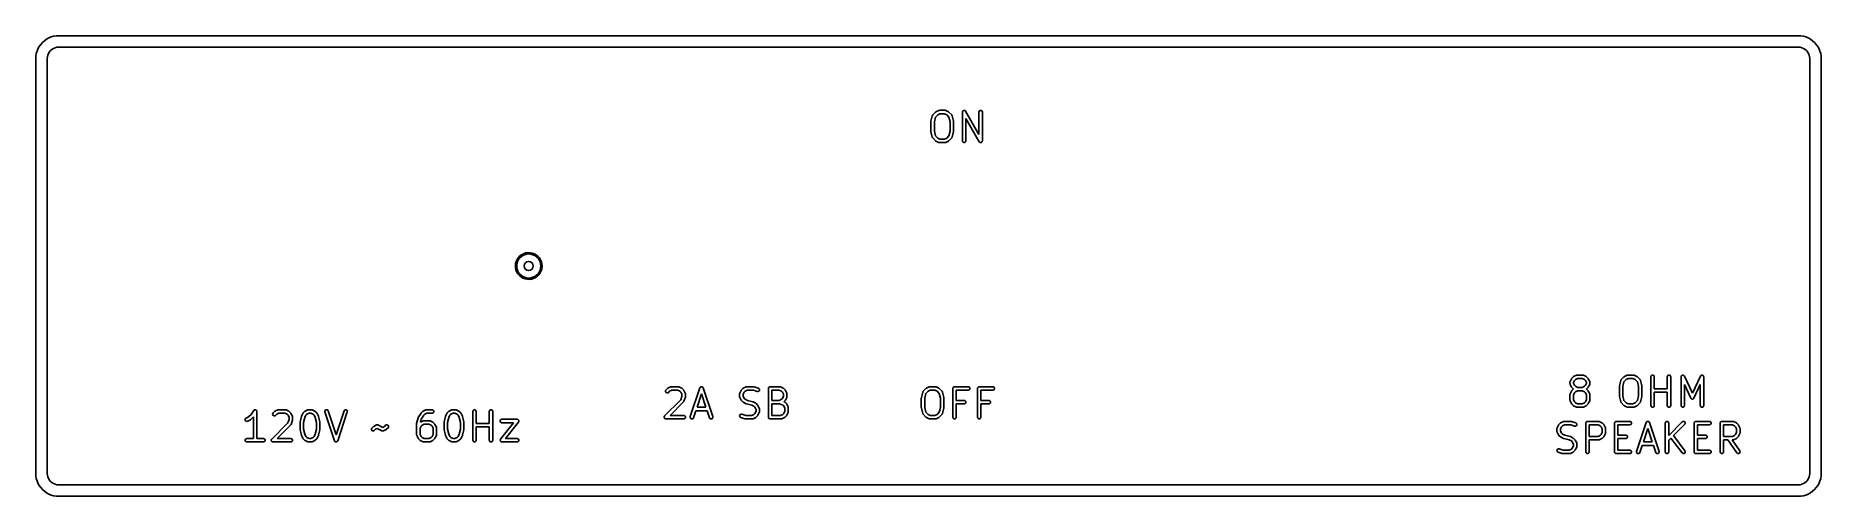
# Model space of a CAD drawing. Extents: x 50 to 246, y -122 to -71.
import ezdxf

# ---------------------------------------------------------------- set-up
doc = ezdxf.new("R2010")
doc.units = 0
doc.layers.add('BLACK', color=7, linetype='CONTINUOUS')

msp = doc.modelspace()

# ---------------------------------------------------------------- linework, layer by layer
at = {"layer": 'BLACK', "linetype": 'CONTINUOUS'}
for p, q in [((49.5937, -73.0948), (49.6725, -72.8211)), ((49.6725, -72.8211), (49.7815, -72.5579)), ((49.7815, -72.5579), (49.9193, -72.3086)), ((49.9193, -72.3086), (50.0841, -72.0763)), ((50.0841, -72.0763), (50.2739, -71.8639)), ((50.2739, -71.8639), (50.4863, -71.6741)), ((50.4863, -71.6741), (50.7186, -71.5093)), ((50.7186, -71.5093), (50.9679, -71.3715)), ((50.9679, -71.3715), (51.2311, -71.2625)), ((51.1692, -72.7592), (51.0394, -72.9112)), ((51.3212, -72.6294), (51.1692, -72.7592)), ((51.2311, -71.2625), (51.5048, -71.1837)), ((51.4916, -72.5249), (51.3212, -72.6294)), ((51.6763, -72.4484), (51.4916, -72.5249)), ((51.5048, -71.1837), (51.7856, -71.136)), ((51.8707, -72.4018), (51.6763, -72.4484)), ((51.7856, -71.136), (52.07, -71.12)), ((52.0423, -72.3883), (51.8707, -72.4018)), ((52.0578, -72.3892), (52.0423, -72.3883)), ((52.0633, -72.39), (52.0578, -72.3892)), ((52.0656, -72.3897), (52.0633, -72.39)), ((52.07, -72.39), (52.0656, -72.3897)), ((52.07, -71.12), (243.84, -71.12)), ((243.84, -72.39), (52.07, -72.39)), ((243.84, -71.12), (243.853, -71.1201)), ((243.859, -72.3876), (243.84, -72.39)), ((243.853, -71.1201), (243.86, -71.1211)), ((244.039, -72.4018), (243.859, -72.3876)), ((243.86, -71.1211), (244.124, -71.136)), ((244.234, -72.4484), (244.039, -72.4018)), ((244.124, -71.136), (244.405, -71.1837)), ((244.418, -72.5249), (244.234, -72.4484)), ((244.405, -71.1837), (244.679, -71.2625)), ((244.589, -72.6294), (244.418, -72.5249)), ((244.741, -72.7592), (244.589, -72.6294)), ((244.679, -71.2625), (244.942, -71.3715)), ((244.871, -72.9112), (244.741, -72.7592)), ((244.942, -71.3715), (245.191, -71.5093)), ((245.191, -71.5093), (245.424, -71.6741)), ((245.424, -71.6741), (245.636, -71.8639)), ((245.636, -71.8639), (245.826, -72.0763)), ((245.826, -72.0763), (245.991, -72.3086)), ((245.991, -72.3086), (246.128, -72.5579)), ((246.128, -72.5579), (246.237, -72.8211)), ((246.237, -72.8211), (246.316, -73.0948)), ((49.53, -73.6534), (49.5306, -73.6489)), ((49.5303, -73.6554), (49.53, -73.6534)), ((49.53, -73.66), (49.5303, -73.6554)), ((49.53, -119.38), (49.53, -73.66)), ((49.5306, -73.6489), (49.546, -73.3756)), ((49.546, -73.3756), (49.5937, -73.0948)), ((50.8118, -73.4607), (50.7976, -73.6403)), ((50.7976, -73.6403), (50.8, -73.66)), ((50.8, -73.66), (50.8, -119.38)), ((50.8584, -73.2663), (50.8118, -73.4607)), ((50.9349, -73.0816), (50.8584, -73.2663)), ((51.0394, -72.9112), (50.9349, -73.0816)), ((244.975, -73.0816), (244.871, -72.9112)), ((245.052, -73.2663), (244.975, -73.0816)), ((245.098, -73.4607), (245.052, -73.2663)), ((245.112, -73.6323), (245.098, -73.4607)), ((245.11, -73.6534), (245.111, -73.6478)), ((245.11, -73.6556), (245.11, -73.6534)), ((245.11, -73.66), (245.11, -73.6556)), ((245.11, -119.38), (245.11, -73.66)), ((245.111, -73.6478), (245.112, -73.6323)), ((246.316, -73.0948), (246.364, -73.3756)), ((246.364, -73.3756), (246.38, -73.66)), ((246.38, -73.66), (246.38, -119.38)), ((148.218, -80.5993), (148.223, -80.5767)), ((148.218, -81.658), (148.218, -80.5993)), ((148.223, -80.5767), (148.224, -80.5534)), ((148.224, -80.5534), (148.375, -79.9484)), ((148.375, -79.9484), (148.379, -79.9406)), ((148.379, -79.9406), (148.38, -79.9319)), ((148.38, -79.9319), (148.398, -79.9031)), ((148.398, -79.9031), (148.413, -79.8728)), ((148.413, -79.8728), (148.42, -79.8676)), ((148.42, -79.8676), (148.425, -79.8602)), ((148.425, -79.8602), (148.728, -79.5576)), ((148.732, -80.0923), (148.599, -80.6231)), ((148.599, -80.6231), (148.599, -81.6345)), ((148.728, -79.5576), (148.753, -79.5414)), ((148.975, -79.8491), (148.732, -80.0923)), ((148.753, -79.5414), (148.777, -79.5221)), ((148.777, -79.5221), (149.08, -79.3708)), ((149.209, -79.7318), (148.975, -79.8491)), ((149.08, -79.3708), (149.081, -79.3705)), ((149.081, -79.3705), (149.082, -79.3697)), ((149.082, -79.3697), (149.122, -79.3605)), ((149.122, -79.3605), (149.162, -79.3508)), ((149.162, -79.3508), (149.163, -79.3511)), ((149.163, -79.3511), (149.165, -79.3508)), ((149.165, -79.3508), (149.77, -79.3508)), ((149.724, -79.7318), (149.209, -79.7318)), ((149.959, -79.8491), (149.724, -79.7318)), ((149.77, -79.3508), (149.771, -79.3511)), ((149.771, -79.3511), (149.772, -79.3508)), ((149.772, -79.3508), (149.812, -79.3606)), ((149.812, -79.3606), (149.852, -79.3698)), ((149.852, -79.3698), (149.853, -79.3706)), ((149.853, -79.3706), (149.854, -79.3709)), ((149.854, -79.3709), (150.157, -79.5223)), ((150.202, -80.0923), (149.959, -79.8491)), ((150.157, -79.5223), (150.181, -79.5416)), ((150.181, -79.5416), (150.206, -79.5578)), ((150.335, -80.6231), (150.202, -80.0923)), ((150.206, -79.5578), (150.509, -79.8604)), ((150.335, -81.6345), (150.335, -80.6231)), ((150.509, -79.8604), (150.514, -79.8678)), ((150.514, -79.8678), (150.521, -79.8731)), ((150.521, -79.8731), (150.536, -79.9034)), ((150.536, -79.9034), (150.554, -79.9322)), ((150.554, -79.9322), (150.555, -79.9409)), ((150.555, -79.9409), (150.559, -79.9487)), ((150.559, -79.9487), (150.71, -80.5538)), ((150.71, -80.5538), (150.711, -80.577)), ((150.711, -80.577), (150.716, -80.5996)), ((150.716, -80.5996), (150.716, -81.6583)), ((151.695, -79.541), (151.703, -79.5061)), ((151.695, -82.7163), (151.695, -79.541)), ((151.703, -79.5061), (151.709, -79.4707)), ((151.709, -79.4707), (151.713, -79.4651)), ((151.713, -79.4651), (151.714, -79.4584)), ((151.714, -79.4584), (151.737, -79.4304)), ((151.737, -79.4304), (151.757, -79.401)), ((151.757, -79.401), (151.763, -79.3976)), ((151.763, -79.3976), (151.767, -79.3922)), ((151.767, -79.3922), (151.8, -79.3767)), ((151.8, -79.3767), (151.831, -79.359)), ((151.831, -79.359), (151.838, -79.3585)), ((151.838, -79.3585), (151.844, -79.3555)), ((151.844, -79.3555), (151.88, -79.3556)), ((151.88, -79.3556), (151.915, -79.3531)), ((151.915, -79.3531), (151.922, -79.3556)), ((151.922, -79.3556), (151.928, -79.3556)), ((151.928, -79.3556), (151.961, -79.3712)), ((151.961, -79.3712), (151.994, -79.3844)), ((151.994, -79.3844), (151.999, -79.3895)), ((151.999, -79.3895), (152.005, -79.3924)), ((152.005, -79.3924), (152.027, -79.4204)), ((152.027, -79.4204), (152.051, -79.4468)), ((152.051, -79.4468), (153.51, -81.999)), ((153.535, -82.8108), (152.076, -80.2586)), ((152.076, -80.2586), (152.076, -82.7166)), ((153.51, -79.541), (153.529, -79.4584)), ((153.51, -81.999), (153.51, -79.541)), ((153.529, -79.4584), (153.582, -79.3922)), ((153.582, -79.3922), (153.658, -79.3555)), ((153.658, -79.3555), (153.743, -79.3556)), ((153.743, -79.3556), (153.819, -79.3924)), ((153.819, -79.3924), (153.872, -79.4587)), ((153.872, -79.4587), (153.891, -79.5413)), ((153.891, -79.5413), (153.891, -82.7166)), ((148.223, -81.6806), (148.218, -81.658)), ((148.224, -81.7039), (148.223, -81.6806)), ((148.375, -82.3089), (148.224, -81.7039)), ((148.379, -82.3167), (148.375, -82.3089)), ((148.38, -82.3254), (148.379, -82.3167)), ((148.398, -82.3542), (148.38, -82.3254)), ((148.413, -82.3845), (148.398, -82.3542)), ((148.42, -82.3898), (148.413, -82.3845)), ((148.425, -82.3972), (148.42, -82.3898)), ((148.727, -82.6998), (148.425, -82.3972)), ((148.599, -81.6345), (148.732, -82.1653)), ((148.732, -82.1653), (148.975, -82.4086)), ((148.975, -82.4086), (149.209, -82.5258)), ((149.209, -82.5258), (149.724, -82.5258)), ((149.724, -82.5258), (149.959, -82.4086)), ((149.959, -82.4086), (150.202, -82.1653)), ((150.202, -82.1653), (150.335, -81.6345)), ((150.509, -82.3974), (150.206, -82.7001)), ((150.513, -82.3901), (150.509, -82.3974)), ((150.52, -82.3848), (150.513, -82.3901)), ((150.536, -82.3545), (150.52, -82.3848)), ((150.554, -82.3257), (150.536, -82.3545)), ((150.555, -82.317), (150.554, -82.3257)), ((150.559, -82.3093), (150.555, -82.317)), ((150.71, -81.7042), (150.559, -82.3093)), ((150.711, -81.681), (150.71, -81.7042)), ((150.716, -81.6583), (150.711, -81.681)), ((148.753, -82.716), (148.727, -82.6998)), ((148.777, -82.7354), (148.753, -82.716)), ((149.079, -82.8867), (148.777, -82.7354)), ((149.081, -82.887), (149.079, -82.8867)), ((149.082, -82.8878), (149.081, -82.887)), ((149.122, -82.897), (149.082, -82.8878)), ((149.162, -82.9068), (149.122, -82.897)), ((149.163, -82.9065), (149.162, -82.9068)), ((149.164, -82.9068), (149.163, -82.9065)), ((149.769, -82.9068), (149.164, -82.9068)), ((149.771, -82.9065), (149.769, -82.9068)), ((149.772, -82.9068), (149.771, -82.9065)), ((149.812, -82.8971), (149.772, -82.9068)), ((149.852, -82.888), (149.812, -82.8971)), ((149.853, -82.8872), (149.852, -82.888)), ((149.854, -82.8868), (149.853, -82.8872)), ((150.157, -82.7355), (149.854, -82.8868)), ((150.18, -82.7162), (150.157, -82.7355)), ((150.206, -82.7001), (150.18, -82.7162)), ((151.714, -82.7989), (151.695, -82.7163)), ((151.767, -82.8652), (151.714, -82.7989)), ((151.843, -82.902), (151.767, -82.8652)), ((151.928, -82.9021), (151.843, -82.902)), ((152.005, -82.8654), (151.928, -82.9021)), ((152.057, -82.7992), (152.005, -82.8654)), ((152.076, -82.7166), (152.057, -82.7992)), ((153.559, -82.8372), (153.535, -82.8108)), ((153.581, -82.8652), (153.559, -82.8372)), ((153.588, -82.8682), (153.581, -82.8652)), ((153.592, -82.8732), (153.588, -82.8682)), ((153.625, -82.8864), (153.592, -82.8732)), ((153.658, -82.902), (153.625, -82.8864)), ((153.665, -82.902), (153.658, -82.902)), ((153.671, -82.9045), (153.665, -82.902)), ((153.707, -82.902), (153.671, -82.9045)), ((153.742, -82.9021), (153.707, -82.902)), ((153.749, -82.8991), (153.742, -82.9021)), ((153.755, -82.8986), (153.749, -82.8991)), ((153.787, -82.8809), (153.755, -82.8986)), ((153.819, -82.8654), (153.787, -82.8809)), ((153.823, -82.8601), (153.819, -82.8654)), ((153.829, -82.8567), (153.823, -82.8601)), ((153.849, -82.8272), (153.829, -82.8567)), ((153.872, -82.7992), (153.849, -82.8272)), ((153.873, -82.7925), (153.872, -82.7992)), ((153.877, -82.7869), (153.873, -82.7925)), ((153.883, -82.7515), (153.877, -82.7869)), ((153.891, -82.7166), (153.883, -82.7515)), ((102.411, -96.484), (102.437, -96.2436)), ((102.437, -96.2436), (102.502, -96.0107)), ((102.502, -96.0107), (102.603, -95.7914)), ((102.576, -96.289), (102.556, -96.52)), ((102.636, -96.0651), (102.576, -96.289)), ((102.603, -95.7914), (102.74, -95.5918)), ((102.734, -95.855), (102.636, -96.0651)), ((102.867, -95.6651), (102.734, -95.855)), ((102.74, -95.5918), (102.907, -95.417)), ((103.031, -95.5011), (102.867, -95.6651)), ((102.907, -95.417), (103.1, -95.2719)), ((103.221, -95.3681), (103.031, -95.5011)), ((103.1, -95.2719), (103.314, -95.1603)), ((103.431, -95.2702), (103.221, -95.3681)), ((103.314, -95.1603), (103.544, -95.0852)), ((103.655, -95.2101), (103.431, -95.2702)), ((103.544, -95.0852), (103.783, -95.0486)), ((103.886, -95.1899), (103.655, -95.2101)), ((103.783, -95.0486), (104.025, -95.0515)), ((104.117, -95.2101), (103.886, -95.1899)), ((104.025, -95.0515), (104.263, -95.0939)), ((104.341, -95.2702), (104.117, -95.2101)), ((104.263, -95.0939), (104.491, -95.1746)), ((104.551, -95.3681), (104.341, -95.2702)), ((104.491, -95.1746), (104.702, -95.2914)), ((104.741, -95.5011), (104.551, -95.3681)), ((104.702, -95.2914), (104.892, -95.4413)), ((104.905, -95.6651), (104.741, -95.5011)), ((104.892, -95.4413), (105.055, -95.62)), ((105.038, -95.855), (104.905, -95.6651)), ((105.136, -96.0651), (105.038, -95.855)), ((105.055, -95.62), (105.186, -95.823)), ((105.196, -96.289), (105.136, -96.0651)), ((105.186, -95.823), (105.282, -96.0447)), ((105.216, -96.52), (105.196, -96.289)), ((105.282, -96.0447), (105.341, -96.2791)), ((105.341, -96.2791), (105.361, -96.52)), ((102.414, -96.52), (102.411, -96.484)), ((102.425, -96.7253), (102.414, -96.52)), ((102.478, -96.9611), (102.425, -96.7253)), ((102.569, -97.185), (102.478, -96.9611)), ((102.556, -96.52), (102.576, -96.751)), ((102.696, -97.3911), (102.569, -97.185)), ((102.576, -96.751), (102.636, -96.9749)), ((102.636, -96.9749), (102.734, -97.185)), ((102.854, -97.5738), (102.696, -97.3911)), ((102.734, -97.185), (102.867, -97.3749)), ((103.04, -97.7282), (102.854, -97.5738)), ((102.867, -97.3749), (103.031, -97.5389)), ((103.031, -97.5389), (103.221, -97.6719)), ((103.249, -97.8502), (103.04, -97.7282)), ((103.221, -97.6719), (103.431, -97.7698)), ((103.474, -97.9364), (103.249, -97.8502)), ((103.431, -97.7698), (103.655, -97.8299)), ((103.711, -97.9846), (103.474, -97.9364)), ((103.655, -97.8299), (103.886, -97.8501)), ((103.953, -97.9935), (103.711, -97.9846)), ((103.886, -97.8501), (104.117, -97.8299)), ((104.193, -97.9628), (103.953, -97.9935)), ((104.117, -97.8299), (104.341, -97.7698)), ((104.424, -97.8933), (104.193, -97.9628)), ((104.341, -97.7698), (104.551, -97.6719)), ((104.641, -97.787), (104.424, -97.8933)), ((104.551, -97.6719), (104.741, -97.5389)), ((104.838, -97.6466), (104.641, -97.787)), ((104.741, -97.5389), (104.905, -97.3749)), ((105.009, -97.476), (104.838, -97.6466)), ((104.905, -97.3749), (105.038, -97.185)), ((105.15, -97.2797), (105.009, -97.476)), ((105.038, -97.185), (105.136, -96.9749)), ((105.136, -96.9749), (105.196, -96.751)), ((105.257, -97.063), (105.15, -97.2797)), ((105.196, -96.751), (105.216, -96.52)), ((105.328, -96.8317), (105.257, -97.063)), ((105.359, -96.5921), (105.328, -96.8317)), ((105.361, -96.52), (105.359, -96.5921)), ((118.973, -110.261), (119.019, -110.189)), ((119.019, -110.189), (119.17, -110.038)), ((119.17, -110.038), (119.196, -110.021)), ((119.196, -110.021), (119.219, -110.002)), ((119.219, -110.002), (119.522, -109.851)), ((119.652, -110.212), (119.417, -110.329)), ((119.522, -109.851), (119.523, -109.85)), ((119.523, -109.85), (119.524, -109.85)), ((119.524, -109.85), (119.564, -109.841)), ((119.564, -109.841), (119.604, -109.831)), ((119.604, -109.831), (119.606, -109.831)), ((119.606, -109.831), (119.607, -109.831)), ((119.607, -109.831), (120.363, -109.831)), ((120.318, -110.212), (119.652, -110.212)), ((120.552, -110.329), (120.318, -110.212)), ((120.363, -109.831), (120.364, -109.831)), ((120.364, -109.831), (120.366, -109.831)), ((120.366, -109.831), (120.406, -109.841)), ((120.406, -109.841), (120.446, -109.85)), ((120.446, -109.85), (120.447, -109.851)), ((120.447, -109.851), (120.448, -109.851)), ((120.448, -109.851), (120.751, -110.002)), ((120.751, -110.002), (120.774, -110.022)), ((120.774, -110.022), (120.8, -110.038)), ((120.8, -110.038), (120.951, -110.189)), ((120.951, -110.189), (120.967, -110.215)), ((120.967, -110.215), (120.987, -110.238)), ((121.694, -113.136), (122.752, -109.961)), ((122.752, -109.961), (122.765, -109.94)), ((122.765, -109.94), (122.773, -109.917)), ((122.773, -109.917), (122.787, -109.904)), ((122.787, -109.904), (122.796, -109.888)), ((122.796, -109.888), (122.817, -109.875)), ((122.817, -109.875), (122.834, -109.858)), ((122.834, -109.858), (122.852, -109.853)), ((122.852, -109.853), (122.868, -109.842)), ((122.868, -109.842), (122.892, -109.839)), ((122.892, -109.839), (122.915, -109.832)), ((122.915, -109.832), (122.933, -109.834)), ((122.933, -109.834), (122.952, -109.832)), ((122.952, -109.832), (122.975, -109.839)), ((122.975, -109.839), (122.999, -109.842)), ((122.999, -109.842), (123.014, -109.853)), ((123.014, -109.853), (123.032, -109.859)), ((123.032, -109.859), (123.049, -109.875)), ((123.049, -109.875), (123.07, -109.889)), ((123.07, -109.889), (123.079, -109.905)), ((123.079, -109.905), (123.093, -109.918)), ((123.093, -109.918), (123.101, -109.94)), ((123.101, -109.94), (123.114, -109.961)), ((123.114, -109.961), (124.172, -113.136)), ((127.298, -110.238), (127.318, -110.215)), ((127.318, -110.215), (127.334, -110.189)), ((127.334, -110.189), (127.485, -110.038)), ((127.485, -110.038), (127.511, -110.021)), ((127.511, -110.021), (127.535, -110.002)), ((127.535, -110.002), (127.837, -109.851)), ((127.967, -110.212), (127.733, -110.329)), ((127.837, -109.851), (127.839, -109.85)), ((127.839, -109.85), (127.84, -109.85)), ((127.84, -109.85), (127.88, -109.841)), ((127.88, -109.841), (127.92, -109.831)), ((127.92, -109.831), (127.921, -109.831)), ((127.921, -109.831), (127.922, -109.831)), ((127.922, -109.831), (128.679, -109.831)), ((128.647, -110.212), (127.967, -110.212)), ((129.072, -110.353), (128.647, -110.212)), ((128.679, -109.831), (128.708, -109.838)), ((128.708, -109.838), (128.738, -109.841)), ((128.738, -109.841), (129.192, -109.992)), ((129.192, -109.992), (129.265, -110.036)), ((129.265, -110.036), (129.311, -110.107)), ((129.321, -110.191), (129.294, -110.272)), ((129.311, -110.107), (129.321, -110.191)), ((130.302, -110.021), (130.307, -110)), ((130.302, -113.196), (130.302, -110.021)), ((130.307, -109.979), (130.316, -109.959)), ((130.307, -110), (130.307, -109.979)), ((130.316, -109.959), (130.321, -109.938)), ((130.321, -109.938), (130.334, -109.922)), ((130.334, -109.922), (130.344, -109.902)), ((130.344, -109.902), (130.36, -109.889)), ((130.36, -109.889), (130.374, -109.872)), ((130.374, -109.872), (130.393, -109.863)), ((130.393, -109.863), (130.41, -109.85)), ((130.41, -109.85), (130.431, -109.845)), ((130.431, -109.845), (130.45, -109.836)), ((130.45, -109.836), (130.472, -109.836)), ((130.472, -109.836), (130.493, -109.831)), ((130.493, -109.831), (131.551, -109.831)), ((130.683, -110.212), (130.683, -111.343)), ((131.506, -110.212), (130.683, -110.212)), ((131.74, -110.329), (131.506, -110.212)), ((131.551, -109.831), (131.552, -109.831)), ((131.552, -109.831), (131.554, -109.831)), ((131.554, -109.831), (131.594, -109.841)), ((131.594, -109.841), (131.634, -109.85)), ((131.634, -109.85), (131.635, -109.851)), ((131.635, -109.851), (131.636, -109.851)), ((131.636, -109.851), (131.939, -110.002)), ((131.939, -110.002), (131.962, -110.022)), ((131.962, -110.022), (131.988, -110.038)), ((131.988, -110.038), (132.139, -110.189)), ((132.139, -110.189), (132.155, -110.215)), ((132.155, -110.215), (132.175, -110.238)), ((147.367, -110.34), (147.669, -110.038)), ((147.669, -110.038), (147.695, -110.021)), ((147.695, -110.021), (147.719, -110.002)), ((147.719, -110.002), (148.021, -109.851)), ((148.151, -110.212), (147.917, -110.329)), ((148.021, -109.851), (148.023, -109.85)), ((148.023, -109.85), (148.024, -109.85)), ((148.024, -109.85), (148.064, -109.841)), ((148.064, -109.841), (148.104, -109.831)), ((148.104, -109.831), (148.105, -109.831)), ((148.105, -109.831), (148.106, -109.831)), ((148.106, -109.831), (148.711, -109.831)), ((148.666, -110.212), (148.151, -110.212)), ((148.9, -110.329), (148.666, -110.212)), ((148.711, -109.831), (148.713, -109.831)), ((148.713, -109.831), (148.714, -109.831)), ((148.714, -109.831), (148.754, -109.841)), ((148.754, -109.841), (148.794, -109.85)), ((148.794, -109.85), (148.795, -109.851)), ((148.795, -109.851), (148.796, -109.851)), ((148.796, -109.851), (149.099, -110.002)), ((149.099, -110.002), (149.122, -110.022)), ((149.122, -110.022), (149.148, -110.038)), ((149.148, -110.038), (149.451, -110.34)), ((150.637, -110.021), (150.642, -110)), ((150.637, -113.196), (150.637, -110.021)), ((150.642, -109.979), (150.651, -109.959)), ((150.642, -110), (150.642, -109.979)), ((150.651, -109.959), (150.656, -109.938)), ((150.656, -109.938), (150.669, -109.922)), ((150.669, -109.922), (150.679, -109.902)), ((150.679, -109.902), (150.696, -109.889)), ((150.696, -109.889), (150.709, -109.872)), ((150.709, -109.872), (150.728, -109.863)), ((150.728, -109.863), (150.745, -109.85)), ((150.745, -109.85), (150.766, -109.845)), ((150.766, -109.845), (150.785, -109.836)), ((150.785, -109.836), (150.807, -109.836)), ((150.807, -109.836), (150.828, -109.831)), ((150.828, -109.831), (152.34, -109.831)), ((152.34, -110.212), (151.018, -110.212)), ((151.018, -110.212), (151.018, -111.343)), ((152.34, -109.831), (152.422, -109.85)), ((152.422, -110.193), (152.34, -110.212)), ((152.422, -109.85), (152.489, -109.903)), ((152.488, -110.14), (152.422, -110.193)), ((152.525, -110.064), (152.488, -110.14)), ((152.489, -109.903), (152.525, -109.979)), ((152.525, -109.979), (152.525, -110.064)), ((153.359, -110.021), (153.363, -110)), ((153.359, -113.196), (153.359, -110.021)), ((153.363, -109.979), (153.373, -109.959)), ((153.363, -110), (153.363, -109.979)), ((153.373, -109.959), (153.378, -109.938)), ((153.378, -109.938), (153.391, -109.922)), ((153.391, -109.922), (153.4, -109.902)), ((153.4, -109.902), (153.417, -109.889)), ((153.417, -109.889), (153.43, -109.872)), ((153.43, -109.872), (153.45, -109.863)), ((153.45, -109.863), (153.466, -109.85)), ((153.466, -109.85), (153.487, -109.845)), ((153.487, -109.845), (153.507, -109.836)), ((153.507, -109.836), (153.528, -109.836)), ((153.528, -109.836), (153.549, -109.831)), ((153.549, -109.831), (155.061, -109.831)), ((155.061, -110.212), (153.74, -110.212)), ((153.74, -110.212), (153.74, -111.343)), ((155.061, -109.831), (155.144, -109.85)), ((155.144, -110.193), (155.061, -110.212)), ((155.144, -109.85), (155.21, -109.903)), ((155.21, -110.14), (155.144, -110.193)), ((155.21, -109.903), (155.247, -109.979)), ((155.247, -110.064), (155.21, -110.14)), ((155.247, -109.979), (155.247, -110.064)), ((218.673, -109.337), (218.683, -109.297)), ((218.673, -109.339), (218.673, -109.337)), ((218.673, -109.34), (218.673, -109.339)), ((218.673, -109.491), (218.673, -109.34)), ((218.673, -109.493), (218.673, -109.491)), ((218.673, -109.494), (218.673, -109.493)), ((218.683, -109.534), (218.673, -109.494)), ((218.683, -109.297), (218.692, -109.257)), ((218.692, -109.574), (218.683, -109.534)), ((218.692, -109.257), (218.693, -109.256)), ((218.692, -109.575), (218.692, -109.574)), ((218.693, -109.576), (218.692, -109.575)), ((218.693, -109.255), (218.844, -108.952)), ((218.693, -109.256), (218.693, -109.255)), ((218.844, -109.879), (218.693, -109.576)), ((218.844, -108.952), (218.864, -108.929)), ((218.863, -109.902), (218.844, -109.879)), ((218.88, -109.928), (218.863, -109.902)), ((218.864, -108.929), (218.88, -108.903)), ((218.88, -108.903), (219.031, -108.752)), ((219.031, -110.08), (218.88, -109.928)), ((218.88, -110.264), (219.031, -110.112)), ((219.031, -108.752), (219.057, -108.736)), ((219.057, -110.096), (219.031, -110.08)), ((219.031, -110.112), (219.057, -110.096)), ((219.171, -109.151), (219.054, -109.385)), ((219.054, -109.385), (219.054, -109.446)), ((219.054, -109.446), (219.171, -109.681)), ((219.057, -108.736), (219.081, -108.716)), ((219.057, -110.096), (219.057, -110.096)), ((219.057, -110.096), (219.057, -110.096)), ((219.081, -108.716), (219.383, -108.565)), ((219.279, -109.043), (219.171, -109.151)), ((219.171, -109.681), (219.279, -109.788)), ((219.513, -108.926), (219.279, -109.043)), ((219.279, -109.788), (219.513, -109.906)), ((219.383, -108.565), (219.384, -108.565)), ((219.384, -108.565), (219.385, -108.564)), ((219.385, -108.564), (219.426, -108.555)), ((219.426, -108.555), (219.466, -108.545)), ((219.466, -108.545), (219.467, -108.545)), ((219.467, -108.545), (219.468, -108.545)), ((219.468, -108.545), (220.073, -108.545)), ((220.028, -108.926), (219.513, -108.926)), ((219.513, -109.906), (220.028, -109.906)), ((220.262, -109.043), (220.028, -108.926)), ((220.028, -109.906), (220.262, -109.788)), ((220.073, -108.545), (220.074, -108.545)), ((220.074, -108.545), (220.076, -108.545)), ((220.076, -108.545), (220.116, -108.555)), ((220.116, -108.555), (220.156, -108.564)), ((220.156, -108.564), (220.157, -108.565)), ((220.157, -108.565), (220.158, -108.565)), ((220.158, -108.565), (220.461, -108.716)), ((220.37, -109.151), (220.262, -109.043)), ((220.262, -109.788), (220.37, -109.681)), ((220.487, -109.385), (220.37, -109.151)), ((220.37, -109.681), (220.487, -109.446)), ((220.461, -108.716), (220.484, -108.736)), ((220.484, -108.736), (220.51, -108.752)), ((220.51, -110.08), (220.484, -110.096)), ((220.484, -110.096), (220.484, -110.096)), ((220.484, -110.096), (220.484, -110.096)), ((220.484, -110.096), (220.51, -110.113)), ((220.487, -109.446), (220.487, -109.385)), ((220.51, -108.752), (220.661, -108.903)), ((220.661, -109.928), (220.51, -110.08)), ((220.51, -110.113), (220.661, -110.264)), ((220.661, -108.903), (220.678, -108.929)), ((220.677, -109.903), (220.661, -109.928)), ((220.697, -109.879), (220.677, -109.903)), ((220.678, -108.929), (220.697, -108.953)), ((220.697, -108.953), (220.848, -109.255)), ((220.848, -109.577), (220.697, -109.879)), ((220.848, -109.255), (220.848, -109.257)), ((220.848, -109.257), (220.849, -109.258)), ((220.849, -109.574), (220.848, -109.575)), ((220.848, -109.575), (220.848, -109.577)), ((220.849, -109.258), (220.858, -109.298)), ((220.858, -109.534), (220.849, -109.574)), ((220.858, -109.298), (220.868, -109.338)), ((220.868, -109.494), (220.858, -109.534)), ((220.868, -109.338), (220.868, -109.339)), ((220.868, -109.339), (220.868, -109.34)), ((220.868, -109.34), (220.868, -109.492)), ((220.868, -109.492), (220.868, -109.493)), ((220.868, -109.493), (220.868, -109.494)), ((224.116, -109.793), (224.121, -109.771)), ((224.116, -110.852), (224.116, -109.793)), ((224.121, -109.748), (224.273, -109.142)), ((224.121, -109.771), (224.121, -109.748)), ((224.273, -109.142), (224.277, -109.135)), ((224.277, -109.135), (224.278, -109.126)), ((224.278, -109.126), (224.296, -109.097)), ((224.296, -109.097), (224.311, -109.067)), ((224.311, -109.067), (224.318, -109.062)), ((224.318, -109.062), (224.323, -109.054)), ((224.323, -109.054), (224.625, -108.752)), ((224.629, -109.286), (224.497, -109.817)), ((224.497, -109.817), (224.497, -110.829)), ((224.625, -108.752), (224.651, -108.736)), ((224.873, -109.043), (224.629, -109.286)), ((224.651, -108.736), (224.675, -108.716)), ((224.675, -108.716), (224.977, -108.565)), ((225.107, -108.926), (224.873, -109.043)), ((224.977, -108.565), (224.979, -108.565)), ((224.979, -108.565), (224.98, -108.564)), ((224.98, -108.564), (225.02, -108.555)), ((225.02, -108.555), (225.06, -108.545)), ((225.06, -108.545), (225.061, -108.545)), ((225.061, -108.545), (225.062, -108.545)), ((225.062, -108.545), (225.667, -108.545)), ((225.622, -108.926), (225.107, -108.926)), ((225.856, -109.043), (225.622, -108.926)), ((225.667, -108.545), (225.669, -108.545)), ((225.669, -108.545), (225.67, -108.545)), ((225.67, -108.545), (225.71, -108.555)), ((225.71, -108.555), (225.75, -108.564)), ((225.75, -108.564), (225.751, -108.565)), ((225.751, -108.565), (225.752, -108.565)), ((225.752, -108.565), (226.055, -108.716)), ((226.1, -109.286), (225.856, -109.043)), ((226.055, -108.716), (226.078, -108.736)), ((226.078, -108.736), (226.104, -108.752)), ((226.232, -109.817), (226.1, -109.286)), ((226.104, -108.752), (226.407, -109.055)), ((226.232, -110.829), (226.232, -109.817)), ((226.407, -109.055), (226.411, -109.062)), ((226.411, -109.062), (226.418, -109.067)), ((226.418, -109.067), (226.434, -109.098)), ((226.434, -109.098), (226.452, -109.126)), ((226.452, -109.126), (226.453, -109.135)), ((226.453, -109.135), (226.456, -109.143)), ((226.456, -109.143), (226.608, -109.748)), ((226.608, -109.748), (226.608, -109.771)), ((226.608, -109.771), (226.613, -109.794)), ((226.613, -109.794), (226.613, -110.852)), ((227.593, -108.735), (227.612, -108.653)), ((227.593, -111.91), (227.593, -108.735)), ((227.612, -108.653), (227.665, -108.586)), ((227.665, -108.586), (227.741, -108.55)), ((227.741, -108.55), (227.826, -108.55)), ((227.826, -108.55), (227.902, -108.587)), ((227.902, -108.587), (227.955, -108.653)), ((227.955, -108.653), (227.974, -108.735)), ((227.974, -108.735), (227.974, -110.057)), ((227.974, -110.057), (229.407, -110.057)), ((229.407, -108.735), (229.426, -108.653)), ((229.407, -110.057), (229.407, -108.735)), ((229.426, -108.653), (229.479, -108.586)), ((229.479, -108.586), (229.556, -108.55)), ((229.556, -108.55), (229.64, -108.55)), ((229.64, -108.55), (229.717, -108.587)), ((229.717, -108.587), (229.77, -108.653)), ((229.77, -108.653), (229.788, -108.735)), ((229.788, -108.735), (229.788, -111.911)), ((230.919, -108.733), (230.929, -108.693)), ((230.92, -108.734), (230.919, -108.733)), ((230.919, -108.735), (230.92, -108.734)), ((230.919, -111.91), (230.919, -108.735)), ((230.929, -108.693), (230.938, -108.653)), ((230.938, -108.653), (230.939, -108.652)), ((230.939, -108.65), (230.965, -108.619)), ((230.939, -108.652), (230.939, -108.65)), ((230.965, -108.619), (230.991, -108.586)), ((230.991, -108.586), (230.992, -108.586)), ((230.992, -108.586), (230.993, -108.585)), ((230.993, -108.585), (231.03, -108.568)), ((231.03, -108.568), (231.068, -108.55)), ((231.068, -108.55), (231.069, -108.55)), ((231.069, -108.55), (231.07, -108.549)), ((231.07, -108.549), (231.111, -108.55)), ((231.111, -108.55), (231.152, -108.55)), ((231.152, -108.55), (231.153, -108.55)), ((231.153, -108.55), (231.155, -108.55)), ((231.155, -108.55), (231.191, -108.569)), ((231.191, -108.569), (231.229, -108.587)), ((231.229, -108.587), (231.229, -108.587)), ((231.229, -108.587), (231.23, -108.588)), ((231.23, -108.588), (231.256, -108.621)), ((231.256, -108.621), (231.281, -108.653)), ((231.281, -108.653), (231.282, -108.654)), ((231.282, -108.654), (231.282, -108.655)), ((231.282, -108.655), (232.168, -110.553)), ((231.995, -111.084), (231.3, -109.594)), ((231.3, -109.594), (231.3, -111.911)), ((232.168, -110.553), (233.054, -108.655)), ((233.036, -109.594), (232.341, -111.084)), ((233.036, -111.91), (233.036, -109.594)), ((233.054, -108.655), (233.055, -108.654)), ((233.055, -108.653), (233.081, -108.62)), ((233.055, -108.654), (233.055, -108.653)), ((233.081, -108.62), (233.106, -108.588)), ((233.106, -108.588), (233.107, -108.587)), ((233.107, -108.587), (233.108, -108.586)), ((233.108, -108.586), (233.145, -108.568)), ((233.145, -108.568), (233.182, -108.55)), ((233.182, -108.55), (233.183, -108.55)), ((233.183, -108.55), (233.184, -108.55)), ((233.184, -108.55), (233.226, -108.55)), ((233.226, -108.55), (233.267, -108.549)), ((233.267, -108.549), (233.268, -108.55)), ((233.268, -108.55), (233.269, -108.55)), ((233.269, -108.55), (233.306, -108.568)), ((233.306, -108.568), (233.343, -108.585)), ((233.343, -108.585), (233.344, -108.586)), ((233.344, -108.586), (233.345, -108.587)), ((233.345, -108.587), (233.371, -108.619)), ((233.371, -108.619), (233.397, -108.651)), ((233.397, -108.651), (233.397, -108.652)), ((233.397, -108.652), (233.398, -108.653)), ((233.398, -108.653), (233.407, -108.693)), ((233.407, -108.693), (233.417, -108.733)), ((233.417, -108.733), (233.417, -108.734)), ((233.417, -108.734), (233.417, -108.735)), ((233.417, -108.735), (233.417, -111.911)), ((118.867, -113.062), (120.65, -111.279)), ((118.964, -110.345), (118.973, -110.261)), ((118.992, -110.425), (118.964, -110.345)), ((119.052, -110.485), (118.992, -110.425)), ((119.132, -110.513), (119.052, -110.485)), ((119.216, -110.504), (119.132, -110.513)), ((119.288, -110.459), (119.216, -110.504)), ((119.417, -110.329), (119.288, -110.459)), ((120.951, -111.517), (119.462, -113.006)), ((120.66, -110.437), (120.552, -110.329)), ((120.65, -111.279), (120.777, -110.898)), ((120.777, -110.671), (120.66, -110.437)), ((120.777, -110.898), (120.777, -110.671)), ((120.952, -111.516), (120.951, -111.517)), ((120.953, -111.515), (120.952, -111.516)), ((120.974, -111.48), (120.953, -111.515)), ((120.996, -111.445), (120.974, -111.48)), ((120.987, -110.238), (121.138, -110.541)), ((120.997, -111.443), (120.996, -111.444)), ((120.996, -111.444), (120.996, -111.445)), ((121.148, -110.989), (120.997, -111.443)), ((121.138, -110.541), (121.138, -110.542)), ((121.138, -110.542), (121.139, -110.543)), ((121.139, -110.543), (121.148, -110.584)), ((121.148, -110.584), (121.158, -110.624)), ((121.151, -110.958), (121.148, -110.989)), ((121.158, -110.929), (121.151, -110.958)), ((121.158, -110.624), (121.158, -110.625)), ((121.158, -110.625), (121.158, -110.626)), ((121.158, -110.626), (121.158, -110.929)), ((122.933, -110.624), (122.441, -112.099)), ((122.441, -112.099), (123.425, -112.099)), ((123.425, -112.099), (122.933, -110.624)), ((127.127, -110.623), (127.137, -110.583)), ((127.127, -110.624), (127.127, -110.623)), ((127.127, -110.626), (127.127, -110.624)), ((127.127, -110.928), (127.127, -110.626)), ((127.127, -110.93), (127.127, -110.928)), ((127.127, -110.931), (127.127, -110.93)), ((127.137, -110.971), (127.127, -110.931)), ((127.137, -110.583), (127.146, -110.543)), ((127.146, -111.011), (127.137, -110.971)), ((127.146, -110.543), (127.147, -110.542)), ((127.147, -111.012), (127.146, -111.011)), ((127.147, -110.541), (127.298, -110.238)), ((127.147, -110.542), (127.147, -110.541)), ((127.147, -111.013), (127.147, -111.012)), ((127.298, -111.316), (127.147, -111.013)), ((127.318, -111.34), (127.298, -111.316)), ((127.334, -111.365), (127.318, -111.34)), ((127.485, -111.517), (127.334, -111.365)), ((127.511, -111.533), (127.485, -111.517)), ((127.625, -110.437), (127.508, -110.671)), ((127.508, -110.671), (127.508, -110.883)), ((127.508, -110.883), (127.625, -111.118)), ((127.534, -111.552), (127.511, -111.533)), ((127.837, -111.704), (127.534, -111.552)), ((127.733, -110.329), (127.625, -110.437)), ((127.625, -111.118), (127.733, -111.225)), ((127.733, -111.225), (127.989, -111.353)), ((127.857, -111.709), (127.837, -111.704)), ((127.876, -111.718), (127.857, -111.709)), ((128.461, -111.864), (127.876, -111.718)), ((127.989, -111.353), (128.574, -111.5)), ((128.717, -111.992), (128.461, -111.864)), ((128.574, -111.5), (128.592, -111.509)), ((128.592, -111.509), (128.612, -111.514)), ((128.612, -111.514), (128.915, -111.665)), ((128.824, -112.1), (128.717, -111.992)), ((128.941, -112.334), (128.824, -112.1)), ((128.915, -111.665), (128.938, -111.685)), ((128.938, -111.685), (128.964, -111.701)), ((128.964, -111.701), (129.116, -111.852)), ((129.156, -110.361), (129.072, -110.353)), ((129.116, -111.852), (129.132, -111.878)), ((129.132, -111.878), (129.151, -111.902)), ((129.151, -111.902), (129.302, -112.204)), ((129.235, -110.332), (129.156, -110.361)), ((129.294, -110.272), (129.235, -110.332)), ((129.302, -112.204), (129.303, -112.206)), ((130.683, -111.343), (131.506, -111.343)), ((130.683, -111.724), (130.683, -113.006)), ((131.52, -111.724), (130.683, -111.724)), ((131.506, -111.343), (131.74, -111.225)), ((131.901, -111.851), (131.52, -111.724)), ((131.848, -110.437), (131.74, -110.329)), ((131.74, -111.225), (131.848, -111.118)), ((131.965, -110.671), (131.848, -110.437)), ((131.848, -111.118), (131.965, -110.883)), ((131.999, -111.948), (131.901, -111.851)), ((131.965, -110.883), (131.965, -110.671)), ((132.116, -112.183), (131.999, -111.948)), ((132.139, -111.366), (132.017, -111.488)), ((132.017, -111.488), (132.065, -111.504)), ((132.065, -111.504), (132.066, -111.504)), ((132.066, -111.504), (132.067, -111.505)), ((132.067, -111.505), (132.102, -111.526)), ((132.102, -111.526), (132.137, -111.548)), ((132.116, -112.547), (132.116, -112.183)), ((132.137, -111.548), (132.138, -111.549)), ((132.138, -111.549), (132.139, -111.55)), ((132.155, -111.34), (132.139, -111.366)), ((132.139, -111.55), (132.291, -111.701)), ((132.175, -111.316), (132.155, -111.34)), ((132.175, -110.238), (132.326, -110.541)), ((132.326, -111.014), (132.175, -111.316)), ((132.291, -111.701), (132.307, -111.727)), ((132.307, -111.727), (132.326, -111.75)), ((132.326, -110.541), (132.326, -110.542)), ((132.326, -110.542), (132.327, -110.543)), ((132.327, -111.011), (132.326, -111.012)), ((132.326, -111.012), (132.326, -111.014)), ((132.326, -111.75), (132.477, -112.053)), ((132.327, -110.543), (132.336, -110.584)), ((132.336, -110.971), (132.327, -111.011)), ((132.336, -110.584), (132.346, -110.624)), ((132.346, -110.931), (132.336, -110.971)), ((132.346, -110.624), (132.346, -110.625)), ((132.346, -110.625), (132.346, -110.626)), ((132.346, -110.626), (132.346, -110.929)), ((132.346, -110.929), (132.346, -110.93)), ((132.346, -110.93), (132.346, -110.931)), ((132.477, -112.053), (132.478, -112.054)), ((132.478, -112.054), (132.478, -112.055)), ((132.478, -112.055), (132.488, -112.095)), ((132.488, -112.095), (132.497, -112.135)), ((132.497, -112.135), (132.497, -112.137)), ((132.497, -112.137), (132.497, -112.138)), ((132.497, -112.138), (132.497, -112.592)), ((147.16, -111.079), (147.165, -111.057)), ((147.16, -112.138), (147.16, -111.079)), ((147.165, -112.161), (147.16, -112.138)), ((147.165, -111.033), (147.317, -110.428)), ((147.165, -111.057), (147.165, -111.033)), ((147.165, -112.184), (147.165, -112.161)), ((147.317, -112.789), (147.165, -112.184)), ((147.317, -110.428), (147.321, -110.421)), ((147.321, -110.421), (147.322, -110.412)), ((147.322, -110.412), (147.34, -110.383)), ((147.34, -110.383), (147.355, -110.353)), ((147.355, -110.353), (147.362, -110.348)), ((147.362, -110.348), (147.367, -110.34)), ((147.673, -110.572), (147.541, -111.103)), ((147.541, -111.103), (147.541, -112.115)), ((147.541, -112.115), (147.673, -112.645)), ((147.917, -110.329), (147.673, -110.572)), ((149.144, -110.572), (148.9, -110.329)), ((149.276, -111.103), (149.144, -110.572)), ((149.144, -112.645), (149.276, -112.115)), ((149.276, -112.115), (149.276, -111.103)), ((149.451, -110.34), (149.455, -110.348)), ((149.455, -110.348), (149.462, -110.353)), ((149.462, -110.353), (149.478, -110.383)), ((149.478, -110.383), (149.496, -110.412)), ((149.496, -110.412), (149.497, -110.421)), ((149.497, -110.421), (149.501, -110.429)), ((149.652, -112.184), (149.5, -112.789)), ((149.501, -110.429), (149.652, -111.034)), ((149.652, -111.034), (149.652, -111.057)), ((149.652, -111.057), (149.657, -111.08)), ((149.657, -112.138), (149.652, -112.161)), ((149.652, -112.161), (149.652, -112.184)), ((149.657, -111.08), (149.657, -112.138)), ((151.018, -111.343), (151.886, -111.343)), ((151.886, -111.724), (151.018, -111.724)), ((151.018, -111.724), (151.018, -113.197)), ((151.886, -111.343), (151.969, -111.362)), ((151.969, -111.705), (151.886, -111.724)), ((151.969, -111.362), (152.035, -111.415)), ((152.035, -111.652), (151.969, -111.705)), ((152.035, -111.415), (152.072, -111.491)), ((152.072, -111.576), (152.035, -111.652)), ((152.072, -111.491), (152.072, -111.576)), ((153.74, -111.343), (154.608, -111.343)), ((154.607, -111.724), (153.74, -111.724)), ((153.74, -111.724), (153.74, -113.197)), ((154.69, -111.705), (154.607, -111.724)), ((154.608, -111.343), (154.69, -111.362)), ((154.69, -111.362), (154.756, -111.415)), ((154.756, -111.652), (154.69, -111.705)), ((154.756, -111.415), (154.793, -111.491)), ((154.793, -111.576), (154.756, -111.652)), ((154.793, -111.491), (154.793, -111.576)), ((218.673, -110.698), (218.683, -110.658)), ((218.673, -110.699), (218.673, -110.698)), ((218.673, -110.701), (218.673, -110.699)), ((218.673, -111.306), (218.673, -110.701)), ((218.673, -111.307), (218.673, -111.306)), ((218.673, -111.308), (218.673, -111.307)), ((218.683, -111.348), (218.673, -111.308)), ((218.683, -110.658), (218.692, -110.618)), ((218.692, -111.388), (218.683, -111.348)), ((218.692, -110.618), (218.693, -110.617)), ((218.692, -111.389), (218.692, -111.388)), ((218.693, -111.391), (218.692, -111.389)), ((218.693, -110.616), (218.844, -110.313)), ((218.693, -110.617), (218.693, -110.616)), ((218.844, -111.693), (218.693, -111.391)), ((218.844, -110.313), (218.864, -110.29)), ((218.863, -111.717), (218.844, -111.693)), ((218.88, -111.743), (218.863, -111.717)), ((218.864, -110.29), (218.88, -110.264)), ((219.031, -111.894), (218.88, -111.743)), ((219.057, -111.91), (219.031, -111.894)), ((219.171, -110.511), (219.054, -110.746)), ((219.054, -110.746), (219.054, -111.261)), ((219.054, -111.261), (219.171, -111.495)), ((219.08, -111.929), (219.057, -111.91)), ((219.383, -112.081), (219.08, -111.929)), ((219.279, -110.404), (219.171, -110.511)), ((219.171, -111.495), (219.279, -111.603)), ((219.513, -110.287), (219.279, -110.404)), ((219.279, -111.603), (219.513, -111.72)), ((219.384, -112.081), (219.383, -112.081)), ((219.385, -112.082), (219.384, -112.081)), ((219.425, -112.091), (219.385, -112.082)), ((219.465, -112.101), (219.425, -112.091)), ((219.466, -112.101), (219.465, -112.101)), ((219.468, -112.101), (219.466, -112.101)), ((220.073, -112.101), (219.468, -112.101)), ((220.028, -110.287), (219.513, -110.287)), ((219.513, -111.72), (220.028, -111.72)), ((220.262, -110.404), (220.028, -110.287)), ((220.028, -111.72), (220.262, -111.603)), ((220.074, -112.101), (220.073, -112.101)), ((220.075, -112.101), (220.074, -112.101)), ((220.115, -112.091), (220.075, -112.101)), ((220.155, -112.082), (220.115, -112.091)), ((220.156, -112.081), (220.155, -112.082)), ((220.158, -112.081), (220.156, -112.081)), ((220.46, -111.93), (220.158, -112.081)), ((220.37, -110.511), (220.262, -110.404)), ((220.262, -111.603), (220.37, -111.495)), ((220.487, -110.746), (220.37, -110.511)), ((220.37, -111.495), (220.487, -111.261)), ((220.484, -111.91), (220.46, -111.93)), ((220.51, -111.894), (220.484, -111.91)), ((220.487, -111.261), (220.487, -110.746)), ((220.661, -111.743), (220.51, -111.894)), ((220.661, -110.264), (220.678, -110.29)), ((220.677, -111.717), (220.661, -111.743)), ((220.697, -111.694), (220.677, -111.717)), ((220.678, -110.29), (220.697, -110.313)), ((220.697, -110.313), (220.848, -110.616)), ((220.848, -111.391), (220.697, -111.694)), ((220.848, -110.616), (220.848, -110.617)), ((220.848, -110.617), (220.849, -110.618)), ((220.849, -111.389), (220.848, -111.39)), ((220.848, -111.39), (220.848, -111.391)), ((220.849, -110.618), (220.858, -110.658)), ((220.858, -111.348), (220.849, -111.389)), ((220.858, -110.658), (220.868, -110.698)), ((220.868, -111.309), (220.858, -111.348)), ((220.868, -110.698), (220.868, -110.7)), ((220.868, -110.7), (220.868, -110.701)), ((220.868, -110.701), (220.868, -111.306)), ((220.868, -111.306), (220.868, -111.307)), ((220.868, -111.307), (220.868, -111.309)), ((224.121, -110.875), (224.116, -110.852)), ((224.121, -110.898), (224.121, -110.875)), ((224.273, -111.503), (224.121, -110.898)), ((224.277, -111.511), (224.273, -111.503)), ((224.277, -111.52), (224.277, -111.511)), ((224.296, -111.548), (224.277, -111.52)), ((224.311, -111.579), (224.296, -111.548)), ((224.318, -111.584), (224.311, -111.579)), ((224.322, -111.591), (224.318, -111.584)), ((224.625, -111.894), (224.322, -111.591)), ((224.497, -110.829), (224.629, -111.359)), ((224.651, -111.91), (224.625, -111.894)), ((224.629, -111.359), (224.873, -111.603)), ((224.674, -111.929), (224.651, -111.91)), ((224.977, -112.081), (224.674, -111.929)), ((224.873, -111.603), (225.107, -111.72)), ((224.978, -112.081), (224.977, -112.081)), ((224.979, -112.082), (224.978, -112.081)), ((225.019, -112.091), (224.979, -112.082)), ((225.059, -112.101), (225.019, -112.091)), ((225.061, -112.101), (225.059, -112.101)), ((225.062, -112.101), (225.061, -112.101)), ((225.667, -112.101), (225.062, -112.101)), ((225.107, -111.72), (225.622, -111.72)), ((225.622, -111.72), (225.856, -111.603)), ((225.668, -112.101), (225.667, -112.101)), ((225.669, -112.101), (225.668, -112.101)), ((225.709, -112.091), (225.669, -112.101)), ((225.75, -112.082), (225.709, -112.091)), ((225.751, -112.081), (225.75, -112.082)), ((225.752, -112.081), (225.751, -112.081)), ((226.054, -111.93), (225.752, -112.081)), ((225.856, -111.603), (226.1, -111.359)), ((226.078, -111.91), (226.054, -111.93)), ((226.104, -111.894), (226.078, -111.91)), ((226.1, -111.359), (226.232, -110.829)), ((226.406, -111.592), (226.104, -111.894)), ((226.411, -111.584), (226.406, -111.592)), ((226.418, -111.579), (226.411, -111.584)), ((226.433, -111.549), (226.418, -111.579)), ((226.451, -111.52), (226.433, -111.549)), ((226.452, -111.511), (226.451, -111.52)), ((226.456, -111.503), (226.452, -111.511)), ((226.608, -110.898), (226.456, -111.503)), ((226.613, -110.852), (226.608, -110.875)), ((226.608, -110.875), (226.608, -110.898)), ((227.612, -111.993), (227.593, -111.91)), ((227.665, -112.059), (227.612, -111.993)), ((227.741, -112.096), (227.665, -112.059)), ((227.826, -112.096), (227.741, -112.096)), ((227.902, -112.06), (227.826, -112.096)), ((227.955, -111.993), (227.902, -112.06)), ((227.974, -111.911), (227.955, -111.993)), ((229.407, -110.438), (227.974, -110.438)), ((227.974, -110.438), (227.974, -111.911)), ((229.407, -111.91), (229.407, -110.438)), ((229.426, -111.993), (229.407, -111.91)), ((229.479, -112.059), (229.426, -111.993)), ((229.555, -112.096), (229.479, -112.059)), ((229.64, -112.096), (229.555, -112.096)), ((229.716, -112.06), (229.64, -112.096)), ((229.769, -111.993), (229.716, -112.06)), ((229.788, -111.911), (229.769, -111.993)), ((230.938, -111.993), (230.919, -111.91)), ((230.991, -112.059), (230.938, -111.993)), ((231.067, -112.096), (230.991, -112.059)), ((231.152, -112.096), (231.067, -112.096)), ((231.228, -112.06), (231.152, -112.096)), ((231.281, -111.993), (231.228, -112.06)), ((231.3, -111.911), (231.281, -111.993)), ((231.997, -111.086), (231.995, -111.084)), ((231.997, -111.088), (231.997, -111.086)), ((232.023, -111.119), (231.997, -111.088)), ((232.047, -111.151), (232.023, -111.119)), ((232.05, -111.152), (232.047, -111.151)), ((232.051, -111.154), (232.05, -111.152)), ((232.087, -111.171), (232.051, -111.154)), ((232.123, -111.188), (232.087, -111.171)), ((232.126, -111.188), (232.123, -111.188)), ((232.128, -111.189), (232.126, -111.188)), ((232.168, -111.189), (232.128, -111.189)), ((232.208, -111.19), (232.168, -111.189)), ((232.21, -111.189), (232.208, -111.19)), ((232.213, -111.189), (232.21, -111.189)), ((232.249, -111.171), (232.213, -111.189)), ((232.285, -111.154), (232.249, -111.171)), ((232.286, -111.152), (232.285, -111.154)), ((232.288, -111.151), (232.286, -111.152)), ((232.313, -111.119), (232.288, -111.151)), ((232.339, -111.088), (232.313, -111.119)), ((232.341, -111.084), (232.339, -111.086)), ((232.339, -111.086), (232.339, -111.088)), ((233.055, -111.993), (233.036, -111.91)), ((233.108, -112.059), (233.055, -111.993)), ((233.184, -112.096), (233.108, -112.059)), ((233.269, -112.096), (233.184, -112.096)), ((233.345, -112.06), (233.269, -112.096)), ((233.398, -111.993), (233.345, -112.06)), ((233.417, -111.911), (233.398, -111.993)), ((72.627, -113.429), (72.6627, -113.352)), ((72.6282, -113.513), (72.627, -113.429)), ((72.6661, -113.589), (72.6282, -113.513)), ((72.6627, -113.352), (72.7281, -113.298)), ((72.733, -113.641), (72.6661, -113.589)), ((72.7281, -113.298), (73.0029, -113.161)), ((72.8159, -113.659), (72.733, -113.641)), ((72.8982, -113.639), (72.8159, -113.659)), ((73.2009, -113.488), (72.8982, -113.639)), ((73.0029, -113.161), (73.2701, -112.894)), ((73.2244, -113.468), (73.2009, -113.488)), ((73.2502, -113.452), (73.2244, -113.468)), ((73.53, -113.172), (73.2502, -113.452)), ((73.2701, -112.894), (73.5622, -112.455)), ((73.53, -115.546), (73.53, -113.172)), ((73.5622, -112.455), (73.5835, -112.435)), ((73.5835, -112.435), (73.6019, -112.412)), ((73.6019, -112.412), (73.614, -112.406)), ((73.614, -112.406), (73.6238, -112.397)), ((73.6238, -112.397), (73.6518, -112.388)), ((73.6518, -112.388), (73.6783, -112.376)), ((73.6783, -112.376), (73.6917, -112.376)), ((73.6917, -112.376), (73.7045, -112.371)), ((73.7045, -112.371), (73.7336, -112.376)), ((73.7336, -112.376), (73.763, -112.376)), ((73.763, -112.376), (73.7751, -112.381)), ((73.7751, -112.381), (73.7884, -112.383)), ((73.7884, -112.383), (73.8128, -112.4)), ((73.8128, -112.4), (73.8393, -112.412)), ((73.8393, -112.412), (73.8477, -112.423)), ((73.8477, -112.423), (73.8589, -112.43)), ((73.8589, -112.43), (73.8738, -112.456)), ((73.8738, -112.456), (73.8921, -112.479)), ((73.8921, -112.479), (73.8951, -112.492)), ((73.8951, -112.492), (73.9019, -112.503)), ((73.9019, -112.503), (73.9044, -112.533)), ((73.9044, -112.533), (73.911, -112.561)), ((73.911, -112.561), (73.911, -115.546)), ((75.5512, -115.602), (77.3337, -113.819)), ((75.6478, -112.885), (75.6573, -112.801)), ((75.6758, -112.965), (75.6478, -112.885)), ((75.6573, -112.801), (75.7024, -112.729)), ((75.7356, -113.025), (75.6758, -112.965)), ((75.7024, -112.729), (75.8539, -112.578)), ((75.8156, -113.053), (75.7356, -113.025)), ((75.8998, -113.044), (75.8156, -113.053)), ((75.8539, -112.578), (75.8796, -112.561)), ((75.8796, -112.561), (75.9031, -112.542)), ((75.9716, -112.999), (75.8998, -113.044)), ((75.9031, -112.542), (76.2058, -112.391)), ((76.1012, -112.869), (75.9716, -112.999)), ((76.3357, -112.752), (76.1012, -112.869)), ((77.6349, -114.057), (76.1459, -115.546)), ((76.2058, -112.391), (76.2071, -112.39)), ((76.2071, -112.39), (76.2081, -112.39)), ((76.2081, -112.39), (76.2482, -112.381)), ((76.2482, -112.381), (76.2882, -112.371)), ((76.2882, -112.371), (76.2894, -112.371)), ((76.2894, -112.371), (76.2907, -112.371)), ((76.2907, -112.371), (77.047, -112.371)), ((77.0017, -112.752), (76.3357, -112.752)), ((77.2362, -112.869), (77.0017, -112.752)), ((77.047, -112.371), (77.0483, -112.371)), ((77.0483, -112.371), (77.0495, -112.371)), ((77.0495, -112.371), (77.0895, -112.381)), ((77.0895, -112.381), (77.1296, -112.39)), ((77.1296, -112.39), (77.1306, -112.391)), ((77.1306, -112.391), (77.1319, -112.391)), ((77.1319, -112.391), (77.4345, -112.542)), ((77.3437, -112.977), (77.2362, -112.869)), ((77.3337, -113.819), (77.4609, -113.438)), ((77.4609, -113.211), (77.3437, -112.977)), ((77.4345, -112.542), (77.458, -112.562)), ((77.458, -112.562), (77.4838, -112.578)), ((77.4609, -113.438), (77.4609, -113.211)), ((77.4838, -112.578), (77.6352, -112.729)), ((77.6356, -114.056), (77.6349, -114.057)), ((77.6352, -112.729), (77.6513, -112.755)), ((77.6367, -114.055), (77.6356, -114.056)), ((77.6582, -114.02), (77.6367, -114.055)), ((77.6513, -112.755), (77.6706, -112.778)), ((77.68, -113.985), (77.6582, -114.02)), ((77.6706, -112.778), (77.822, -113.081)), ((77.6802, -113.984), (77.68, -113.985)), ((77.6809, -113.983), (77.6802, -113.984)), ((77.8322, -113.529), (77.6809, -113.983)), ((77.822, -113.081), (77.8223, -113.082)), ((77.8223, -113.082), (77.8231, -113.083)), ((77.8231, -113.083), (77.8322, -113.124)), ((77.8322, -113.124), (77.8419, -113.164)), ((77.8351, -113.498), (77.8322, -113.529)), ((77.8419, -113.469), (77.8351, -113.498)), ((77.8419, -113.164), (77.8416, -113.165)), ((77.8416, -113.165), (77.8419, -113.166)), ((77.8419, -113.166), (77.8419, -113.469)), ((78.6705, -113.771), (78.6757, -113.748)), ((78.6705, -114.527), (78.6705, -113.771)), ((78.6757, -113.748), (78.6761, -113.725)), ((78.6761, -113.725), (78.8274, -113.12)), ((78.8274, -113.12), (78.8368, -113.101)), ((78.8368, -113.101), (78.8418, -113.081)), ((78.8418, -113.081), (78.9931, -112.778)), ((78.9931, -112.778), (79.0124, -112.755)), ((79.0124, -112.755), (79.0286, -112.729)), ((79.0286, -112.729), (79.1801, -112.578)), ((79.1919, -113.233), (79.0515, -113.794)), ((79.0515, -113.794), (79.0515, -114.503)), ((79.1801, -112.578), (79.2058, -112.561)), ((79.3199, -112.977), (79.1919, -113.233)), ((79.2058, -112.561), (79.2293, -112.542)), ((79.2293, -112.542), (79.532, -112.391)), ((79.4274, -112.869), (79.3199, -112.977)), ((79.6619, -112.752), (79.4274, -112.869)), ((79.532, -112.391), (79.5333, -112.39)), ((79.5333, -112.39), (79.5343, -112.39)), ((79.5343, -112.39), (79.5744, -112.381)), ((79.5744, -112.381), (79.6144, -112.371)), ((79.6144, -112.371), (79.6156, -112.371)), ((79.6156, -112.371), (79.6169, -112.371)), ((79.6169, -112.371), (79.9196, -112.371)), ((79.8743, -112.752), (79.6619, -112.752)), ((80.1088, -112.869), (79.8743, -112.752)), ((79.9196, -112.371), (79.9209, -112.371)), ((79.9209, -112.371), (79.9222, -112.371)), ((79.9222, -112.371), (79.9621, -112.381)), ((79.9621, -112.381), (80.0022, -112.39)), ((80.0022, -112.39), (80.0032, -112.391)), ((80.0032, -112.391), (80.0045, -112.391)), ((80.0045, -112.391), (80.3072, -112.542)), ((80.2163, -112.977), (80.1088, -112.869)), ((80.3443, -113.233), (80.2163, -112.977)), ((80.3072, -112.542), (80.3306, -112.562)), ((80.3306, -112.562), (80.3564, -112.578)), ((80.4847, -113.794), (80.3443, -113.233)), ((80.3564, -112.578), (80.5078, -112.729)), ((80.4847, -114.503), (80.4847, -113.794)), ((80.5078, -112.729), (80.5239, -112.755)), ((80.5239, -112.755), (80.5432, -112.778)), ((80.5432, -112.778), (80.6946, -113.081)), ((80.6946, -113.081), (80.6995, -113.101)), ((80.6995, -113.101), (80.7089, -113.12)), ((80.7089, -113.12), (80.8601, -113.725)), ((80.8601, -113.725), (80.8606, -113.748)), ((80.8606, -113.748), (80.8657, -113.771)), ((80.8657, -113.771), (80.8657, -114.527)), ((81.3935, -112.537), (81.4227, -112.457)), ((81.4016, -112.621), (81.3935, -112.537)), ((82.46, -115.797), (81.4016, -112.621)), ((81.4227, -112.457), (81.4836, -112.398)), ((81.4836, -112.398), (81.564, -112.372)), ((81.564, -112.372), (81.648, -112.382)), ((81.648, -112.382), (81.7191, -112.429)), ((81.7191, -112.429), (81.7631, -112.501)), ((81.7631, -112.501), (82.6407, -115.134)), ((82.6407, -115.134), (83.5184, -112.501)), ((83.8798, -112.622), (82.8213, -115.797)), ((83.5184, -112.501), (83.5626, -112.428)), ((83.5626, -112.428), (83.6337, -112.382)), ((83.6337, -112.382), (83.7178, -112.372)), ((83.7178, -112.372), (83.7981, -112.399)), ((83.7981, -112.399), (83.8589, -112.458)), ((83.8589, -112.458), (83.888, -112.537)), ((83.888, -112.537), (83.8798, -112.622)), ((86.7889, -114.205), (87.0915, -114.054)), ((87.0915, -114.054), (87.0942, -114.053)), ((87.0942, -114.053), (87.0964, -114.052)), ((87.0964, -114.052), (87.1353, -114.043)), ((87.1353, -114.043), (87.1739, -114.034)), ((87.1739, -114.034), (87.1766, -114.035)), ((87.1766, -114.035), (87.1793, -114.034)), ((87.1793, -114.034), (87.2179, -114.043)), ((87.2179, -114.043), (87.2567, -114.052)), ((87.2567, -114.052), (87.2589, -114.053)), ((87.2589, -114.053), (87.2616, -114.054)), ((87.2616, -114.054), (87.7812, -114.314)), ((87.9707, -114.219), (88.1003, -114.089)), ((88.1003, -114.089), (88.1721, -114.044)), ((88.1721, -114.044), (88.2563, -114.035)), ((88.2563, -114.035), (88.3363, -114.063)), ((88.3363, -114.063), (88.3961, -114.123)), ((88.3961, -114.123), (88.4241, -114.203)), ((91.5216, -113.922), (91.5268, -113.899)), ((91.5216, -115.132), (91.5216, -113.922)), ((91.5268, -113.899), (91.5273, -113.876)), ((91.5273, -113.876), (91.6786, -113.271)), ((91.6786, -113.271), (91.6933, -113.242)), ((91.6933, -113.242), (91.7048, -113.212)), ((91.7048, -113.212), (92.0074, -112.758)), ((92.0401, -113.395), (91.9542, -113.739)), ((91.9542, -113.739), (92.232, -113.6)), ((92.0074, -112.758), (92.021, -112.745)), ((92.1274, -114.079), (92.0199, -114.186)), ((92.021, -112.745), (92.031, -112.729)), ((92.031, -112.729), (92.1824, -112.578)), ((92.3138, -112.985), (92.0401, -113.395)), ((92.3619, -113.961), (92.1274, -114.079)), ((92.1824, -112.578), (92.2082, -112.561)), ((92.2082, -112.561), (92.2317, -112.542)), ((92.2317, -112.542), (92.5344, -112.391)), ((92.232, -113.6), (92.2333, -113.6)), ((92.2333, -113.6), (92.2343, -113.599)), ((92.2343, -113.599), (92.2744, -113.59)), ((92.2744, -113.59), (92.3144, -113.58)), ((92.4297, -112.869), (92.3138, -112.985)), ((92.3144, -113.58), (92.3156, -113.581)), ((92.3156, -113.581), (92.3169, -113.58)), ((92.3169, -113.58), (92.922, -113.58)), ((92.8767, -113.961), (92.3619, -113.961)), ((92.6643, -112.752), (92.4297, -112.869)), ((92.5344, -112.391), (92.5357, -112.39)), ((92.5357, -112.39), (92.5367, -112.39)), ((92.5367, -112.39), (92.5767, -112.381)), ((92.5767, -112.381), (92.6167, -112.371)), ((92.6167, -112.371), (92.618, -112.371)), ((92.618, -112.371), (92.6193, -112.371)), ((92.6193, -112.371), (93.2244, -112.371)), ((93.224, -112.752), (92.6643, -112.752)), ((93.1112, -114.079), (92.8767, -113.961)), ((92.922, -113.58), (92.9233, -113.581)), ((92.9233, -113.581), (92.9245, -113.58)), ((92.9245, -113.58), (92.9645, -113.59)), ((92.9645, -113.59), (93.0046, -113.599)), ((93.0046, -113.599), (93.0056, -113.6)), ((93.0056, -113.6), (93.0069, -113.6)), ((93.0069, -113.6), (93.3095, -113.752)), ((93.2187, -114.186), (93.1112, -114.079)), ((93.3067, -112.733), (93.224, -112.752)), ((93.2244, -112.371), (93.307, -112.39)), ((93.3729, -112.68), (93.3067, -112.733)), ((93.307, -112.39), (93.3731, -112.443)), ((93.3095, -113.752), (93.333, -113.771)), ((93.333, -113.771), (93.3588, -113.787)), ((93.3588, -113.787), (93.5102, -113.939)), ((93.4097, -112.604), (93.3729, -112.68)), ((93.3731, -112.443), (93.4098, -112.519)), ((93.4098, -112.519), (93.4097, -112.604)), ((93.5102, -113.939), (93.5263, -113.965)), ((93.5263, -113.965), (93.5456, -113.988)), ((93.5456, -113.988), (93.697, -114.291)), ((94.5455, -113.771), (94.5507, -113.748)), ((94.5455, -114.527), (94.5455, -113.771)), ((94.5507, -113.748), (94.5511, -113.725)), ((94.5511, -113.725), (94.7024, -113.12)), ((94.7024, -113.12), (94.7118, -113.101)), ((94.7118, -113.101), (94.7168, -113.081)), ((94.7168, -113.081), (94.8681, -112.778)), ((94.8681, -112.778), (94.8874, -112.755)), ((94.8874, -112.755), (94.9036, -112.729)), ((94.9036, -112.729), (95.0551, -112.578)), ((95.0669, -113.233), (94.9265, -113.794)), ((94.9265, -113.794), (94.9265, -114.503)), ((95.0551, -112.578), (95.0808, -112.561)), ((95.1949, -112.977), (95.0669, -113.233)), ((95.0808, -112.561), (95.1043, -112.542)), ((95.1043, -112.542), (95.407, -112.391)), ((95.3024, -112.869), (95.1949, -112.977)), ((95.5369, -112.752), (95.3024, -112.869)), ((95.407, -112.391), (95.4083, -112.39)), ((95.4083, -112.39), (95.4093, -112.39)), ((95.4093, -112.39), (95.4494, -112.381)), ((95.4494, -112.381), (95.4894, -112.371)), ((95.4894, -112.371), (95.4906, -112.371)), ((95.4906, -112.371), (95.4919, -112.371)), ((95.4919, -112.371), (95.7946, -112.371)), ((95.7493, -112.752), (95.5369, -112.752)), ((95.9838, -112.869), (95.7493, -112.752)), ((95.7946, -112.371), (95.7959, -112.371)), ((95.7959, -112.371), (95.7972, -112.371)), ((95.7972, -112.371), (95.8371, -112.381)), ((95.8371, -112.381), (95.8772, -112.39)), ((95.8772, -112.39), (95.8782, -112.391)), ((95.8782, -112.391), (95.8795, -112.391)), ((95.8795, -112.391), (96.1822, -112.542)), ((96.0913, -112.977), (95.9838, -112.869)), ((96.2193, -113.233), (96.0913, -112.977)), ((96.1822, -112.542), (96.2056, -112.562)), ((96.2056, -112.562), (96.2314, -112.578)), ((96.3597, -113.794), (96.2193, -113.233)), ((96.2314, -112.578), (96.3828, -112.729)), ((96.3597, -114.503), (96.3597, -113.794)), ((96.3828, -112.729), (96.3989, -112.755)), ((96.3989, -112.755), (96.4182, -112.778)), ((96.4182, -112.778), (96.5696, -113.081)), ((96.5696, -113.081), (96.5745, -113.101)), ((96.5745, -113.101), (96.5839, -113.12)), ((96.5839, -113.12), (96.7351, -113.725)), ((96.7351, -113.725), (96.7356, -113.748)), ((96.7356, -113.748), (96.7407, -113.771)), ((96.7407, -113.771), (96.7407, -114.527)), ((97.7205, -112.561), (97.7394, -112.478)), ((97.7205, -115.736), (97.7205, -112.561)), ((97.7394, -112.478), (97.7924, -112.412)), ((97.7924, -112.412), (97.8687, -112.376)), ((97.8687, -112.376), (97.9535, -112.376)), ((97.9535, -112.376), (98.0298, -112.412)), ((98.0298, -112.412), (98.0826, -112.479)), ((98.0826, -112.479), (98.1015, -112.561)), ((98.1015, -112.561), (98.1015, -113.883)), ((98.1015, -113.883), (99.5347, -113.883)), ((99.5347, -112.561), (99.5537, -112.478)), ((99.5347, -113.883), (99.5347, -112.561)), ((99.5537, -112.478), (99.6066, -112.412)), ((99.6066, -112.412), (99.683, -112.376)), ((99.683, -112.376), (99.7678, -112.376)), ((99.7678, -112.376), (99.8441, -112.412)), ((99.8441, -112.412), (99.8969, -112.479)), ((99.8969, -112.479), (99.9157, -112.561)), ((99.9157, -112.561), (99.9157, -115.737)), ((100.749, -113.577), (100.786, -113.501)), ((100.749, -113.662), (100.749, -113.577)), ((100.786, -113.738), (100.749, -113.662)), ((100.785, -115.619), (102.206, -113.81)), ((100.786, -113.501), (100.852, -113.448)), ((100.852, -113.791), (100.786, -113.738)), ((100.852, -113.448), (100.935, -113.429)), ((100.934, -113.81), (100.852, -113.791)), ((102.206, -113.81), (100.934, -113.81)), ((100.935, -113.429), (102.598, -113.429)), ((102.748, -113.737), (101.327, -115.546)), ((102.598, -113.429), (102.639, -113.438)), ((102.639, -113.438), (102.679, -113.447)), ((102.679, -113.447), (102.68, -113.448)), ((102.68, -113.448), (102.681, -113.448)), ((102.681, -113.448), (102.713, -113.474)), ((102.713, -113.474), (102.746, -113.5)), ((102.746, -113.5), (102.746, -113.501)), ((102.746, -113.501), (102.747, -113.501)), ((102.747, -113.501), (102.765, -113.539)), ((102.765, -113.7), (102.748, -113.737)), ((102.765, -113.539), (102.783, -113.576)), ((102.784, -113.662), (102.765, -113.7)), ((102.783, -113.576), (102.783, -113.577)), ((102.783, -113.577), (102.784, -113.577)), ((102.784, -113.577), (102.784, -113.619)), ((102.784, -113.619), (102.784, -113.661)), ((102.784, -113.661), (102.784, -113.661)), ((102.784, -113.661), (102.784, -113.662)), ((118.813, -113.218), (118.816, -113.186)), ((118.816, -113.228), (118.813, -113.218)), ((118.816, -113.154), (118.821, -113.144)), ((118.816, -113.186), (118.816, -113.154)), ((118.816, -113.239), (118.816, -113.228)), ((118.83, -113.267), (118.816, -113.239)), ((118.821, -113.144), (118.822, -113.133)), ((118.822, -113.133), (118.839, -113.106)), ((118.841, -113.298), (118.83, -113.267)), ((118.839, -113.106), (118.853, -113.077)), ((118.848, -113.305), (118.841, -113.298)), ((118.853, -113.315), (118.848, -113.305)), ((118.853, -113.077), (118.862, -113.071)), ((118.878, -113.335), (118.853, -113.315)), ((118.862, -113.071), (118.867, -113.062)), ((118.901, -113.358), (118.878, -113.335)), ((118.911, -113.361), (118.901, -113.358)), ((118.919, -113.368), (118.911, -113.361)), ((118.95, -113.375), (118.919, -113.368)), ((118.98, -113.386), (118.95, -113.375)), ((118.991, -113.384), (118.98, -113.386)), ((119.002, -113.387), (118.991, -113.384)), ((120.968, -113.387), (119.002, -113.387)), ((119.462, -113.006), (120.968, -113.006)), ((120.968, -113.006), (121.05, -113.025)), ((121.05, -113.368), (120.968, -113.387)), ((121.05, -113.025), (121.117, -113.078)), ((121.116, -113.315), (121.05, -113.368)), ((121.153, -113.239), (121.116, -113.315)), ((121.117, -113.078), (121.153, -113.154)), ((121.153, -113.154), (121.153, -113.239)), ((121.686, -113.22), (121.694, -113.136)), ((121.715, -113.3), (121.686, -113.22)), ((121.776, -113.359), (121.715, -113.3)), ((121.856, -113.386), (121.776, -113.359)), ((121.94, -113.375), (121.856, -113.386)), ((122.011, -113.329), (121.94, -113.375)), ((122.055, -113.257), (122.011, -113.329)), ((122.314, -112.48), (122.055, -113.257)), ((123.552, -112.48), (122.314, -112.48)), ((123.811, -113.257), (123.552, -112.48)), ((123.855, -113.329), (123.811, -113.257)), ((123.926, -113.375), (123.855, -113.329)), ((124.01, -113.386), (123.926, -113.375)), ((124.09, -113.359), (124.01, -113.386)), ((124.151, -113.3), (124.09, -113.359)), ((124.18, -113.221), (124.151, -113.3)), ((124.172, -113.136), (124.18, -113.221)), ((127.128, -113.026), (127.155, -112.946)), ((127.139, -113.11), (127.128, -113.026)), ((127.185, -113.182), (127.139, -113.11)), ((127.155, -112.946), (127.214, -112.885)), ((127.257, -113.226), (127.185, -113.182)), ((127.214, -112.885), (127.293, -112.856)), ((127.711, -113.377), (127.257, -113.226)), ((127.293, -112.856), (127.378, -112.864)), ((127.378, -112.864), (127.802, -113.006)), ((127.741, -113.38), (127.711, -113.377)), ((127.771, -113.387), (127.741, -113.38)), ((128.527, -113.387), (127.771, -113.387)), ((127.802, -113.006), (128.482, -113.006)), ((128.482, -113.006), (128.717, -112.889)), ((128.528, -113.387), (128.527, -113.387)), ((128.53, -113.387), (128.528, -113.387)), ((128.57, -113.377), (128.53, -113.387)), ((128.61, -113.368), (128.57, -113.377)), ((128.611, -113.367), (128.61, -113.368)), ((128.612, -113.367), (128.611, -113.367)), ((128.915, -113.216), (128.612, -113.367)), ((128.717, -112.889), (128.824, -112.781)), ((128.824, -112.781), (128.941, -112.547)), ((128.938, -113.196), (128.915, -113.216)), ((128.964, -113.18), (128.938, -113.196)), ((128.941, -112.547), (128.941, -112.334)), ((129.115, -113.029), (128.964, -113.18)), ((129.131, -113.003), (129.115, -113.029)), ((129.151, -112.979), (129.131, -113.003)), ((129.302, -112.677), (129.151, -112.979)), ((129.303, -112.674), (129.302, -112.675)), ((129.302, -112.675), (129.302, -112.677)), ((129.303, -112.206), (129.303, -112.207)), ((129.303, -112.207), (129.313, -112.247)), ((129.313, -112.634), (129.303, -112.674)), ((129.313, -112.247), (129.322, -112.287)), ((129.322, -112.594), (129.313, -112.634)), ((129.322, -112.287), (129.322, -112.288)), ((129.322, -112.288), (129.322, -112.289)), ((129.322, -112.289), (129.322, -112.592)), ((129.322, -112.592), (129.322, -112.593)), ((129.322, -112.593), (129.322, -112.594)), ((130.307, -113.217), (130.302, -113.196)), ((130.307, -113.239), (130.307, -113.217)), ((130.316, -113.258), (130.307, -113.239)), ((130.321, -113.279), (130.316, -113.258)), ((130.334, -113.296), (130.321, -113.279)), ((130.343, -113.315), (130.334, -113.296)), ((130.36, -113.328), (130.343, -113.315)), ((130.374, -113.345), (130.36, -113.328)), ((130.393, -113.354), (130.374, -113.345)), ((130.41, -113.368), (130.393, -113.354)), ((130.431, -113.373), (130.41, -113.368)), ((130.45, -113.382), (130.431, -113.373)), ((130.471, -113.382), (130.45, -113.382)), ((130.492, -113.387), (130.471, -113.382)), ((131.702, -113.387), (130.492, -113.387)), ((130.683, -113.006), (131.657, -113.006)), ((131.657, -113.006), (131.892, -112.889)), ((131.703, -113.387), (131.702, -113.387)), ((131.705, -113.387), (131.703, -113.387)), ((131.745, -113.377), (131.705, -113.387)), ((131.785, -113.368), (131.745, -113.377)), ((131.786, -113.367), (131.785, -113.368)), ((131.787, -113.367), (131.786, -113.367)), ((132.09, -113.216), (131.787, -113.367)), ((131.892, -112.889), (131.999, -112.781)), ((131.999, -112.781), (132.116, -112.547)), ((132.113, -113.196), (132.09, -113.216)), ((132.139, -113.18), (132.113, -113.196)), ((132.29, -113.029), (132.139, -113.18)), ((132.306, -113.003), (132.29, -113.029)), ((132.326, -112.979), (132.306, -113.003)), ((132.477, -112.677), (132.326, -112.979)), ((132.478, -112.674), (132.477, -112.675)), ((132.477, -112.675), (132.477, -112.677)), ((132.488, -112.634), (132.478, -112.674)), ((132.497, -112.594), (132.488, -112.634)), ((132.497, -112.592), (132.497, -112.593)), ((132.497, -112.593), (132.497, -112.594)), ((147.321, -112.797), (147.317, -112.789)), ((147.322, -112.805), (147.321, -112.797)), ((147.34, -112.834), (147.322, -112.805)), ((147.355, -112.865), (147.34, -112.834)), ((147.362, -112.87), (147.355, -112.865)), ((147.366, -112.877), (147.362, -112.87)), ((147.669, -113.18), (147.366, -112.877)), ((147.695, -113.196), (147.669, -113.18)), ((147.673, -112.645), (147.917, -112.889)), ((147.718, -113.215), (147.695, -113.196)), ((148.021, -113.367), (147.718, -113.215)), ((147.917, -112.889), (148.151, -113.006)), ((148.022, -113.367), (148.021, -113.367)), ((148.023, -113.368), (148.022, -113.367)), ((148.063, -113.377), (148.023, -113.368)), ((148.103, -113.387), (148.063, -113.377)), ((148.105, -113.387), (148.103, -113.387)), ((148.106, -113.387), (148.105, -113.387)), ((148.711, -113.387), (148.106, -113.387)), ((148.151, -113.006), (148.666, -113.006)), ((148.666, -113.006), (148.9, -112.889)), ((148.712, -113.387), (148.711, -113.387)), ((148.713, -113.387), (148.712, -113.387)), ((148.753, -113.377), (148.713, -113.387)), ((148.794, -113.368), (148.753, -113.377)), ((148.795, -113.367), (148.794, -113.368)), ((148.796, -113.367), (148.795, -113.367)), ((149.099, -113.216), (148.796, -113.367)), ((148.9, -112.889), (149.144, -112.645)), ((149.122, -113.196), (149.099, -113.216)), ((149.148, -113.18), (149.122, -113.196)), ((149.45, -112.877), (149.148, -113.18)), ((149.455, -112.87), (149.45, -112.877)), ((149.462, -112.865), (149.455, -112.87)), ((149.477, -112.834), (149.462, -112.865)), ((149.496, -112.806), (149.477, -112.834)), ((149.5, -112.789), (149.496, -112.797)), ((149.496, -112.797), (149.496, -112.806)), ((150.656, -113.279), (150.637, -113.196)), ((150.709, -113.345), (150.656, -113.279)), ((150.785, -113.382), (150.709, -113.345)), ((150.87, -113.382), (150.785, -113.382)), ((150.946, -113.345), (150.87, -113.382)), ((150.999, -113.279), (150.946, -113.345)), ((151.018, -113.197), (150.999, -113.279)), ((153.377, -113.279), (153.359, -113.196)), ((153.43, -113.345), (153.377, -113.279)), ((153.507, -113.382), (153.43, -113.345)), ((153.591, -113.382), (153.507, -113.382)), ((153.668, -113.345), (153.591, -113.382)), ((153.721, -113.279), (153.668, -113.345)), ((153.74, -113.197), (153.721, -113.279)), ((217.257, -114.367), (217.408, -114.064)), ((217.408, -114.064), (217.427, -114.041)), ((217.427, -114.041), (217.444, -114.015)), ((217.444, -114.015), (217.595, -113.863)), ((217.595, -113.863), (217.621, -113.847)), ((217.621, -113.847), (217.644, -113.828)), ((217.644, -113.828), (217.947, -113.677)), ((217.842, -114.155), (217.735, -114.262)), ((218.077, -114.038), (217.842, -114.155)), ((217.947, -113.677), (217.948, -113.676)), ((217.948, -113.676), (217.949, -113.676)), ((217.949, -113.676), (217.989, -113.666)), ((217.989, -113.666), (218.029, -113.657)), ((218.029, -113.657), (218.031, -113.657)), ((218.031, -113.657), (218.032, -113.657)), ((218.032, -113.657), (218.788, -113.657)), ((218.757, -114.038), (218.077, -114.038)), ((219.181, -114.179), (218.757, -114.038)), ((218.788, -113.657), (218.818, -113.664)), ((218.818, -113.664), (218.848, -113.666)), ((218.848, -113.666), (219.302, -113.818)), ((219.345, -114.158), (219.265, -114.187)), ((219.302, -113.818), (219.374, -113.862)), ((219.404, -114.097), (219.345, -114.158)), ((219.374, -113.862), (219.42, -113.933)), ((219.431, -114.017), (219.404, -114.097)), ((219.42, -113.933), (219.431, -114.017)), ((220.412, -113.847), (220.416, -113.826)), ((220.412, -117.022), (220.412, -113.847)), ((220.416, -113.805), (220.426, -113.785)), ((220.416, -113.826), (220.416, -113.805)), ((220.426, -113.785), (220.431, -113.764)), ((220.431, -113.764), (220.444, -113.748)), ((220.444, -113.748), (220.453, -113.728)), ((220.453, -113.728), (220.47, -113.715)), ((220.47, -113.715), (220.483, -113.698)), ((220.483, -113.698), (220.503, -113.689)), ((220.503, -113.689), (220.519, -113.676)), ((220.519, -113.676), (220.54, -113.671)), ((220.54, -113.671), (220.56, -113.661)), ((220.56, -113.661), (220.581, -113.661)), ((220.581, -113.661), (220.602, -113.657)), ((220.602, -113.657), (221.812, -113.657)), ((220.793, -114.038), (220.793, -115.32)), ((221.767, -114.038), (220.793, -114.038)), ((222.001, -114.155), (221.767, -114.038)), ((221.812, -113.657), (221.813, -113.657)), ((221.813, -113.657), (221.814, -113.657)), ((221.814, -113.657), (221.854, -113.666)), ((221.854, -113.666), (221.894, -113.676)), ((221.894, -113.676), (221.895, -113.676)), ((221.895, -113.676), (221.897, -113.677)), ((221.897, -113.677), (222.199, -113.828)), ((222.109, -114.262), (222.001, -114.155)), ((222.199, -113.828), (222.223, -113.847)), ((222.223, -113.847), (222.249, -113.864)), ((222.249, -113.864), (222.4, -114.015)), ((222.4, -114.015), (222.416, -114.041)), ((222.416, -114.041), (222.436, -114.064)), ((222.436, -114.064), (222.587, -114.367)), ((223.587, -113.847), (223.591, -113.826)), ((223.587, -117.022), (223.587, -113.847)), ((223.591, -113.805), (223.601, -113.785)), ((223.591, -113.826), (223.591, -113.805)), ((223.601, -113.785), (223.606, -113.764)), ((223.606, -113.764), (223.619, -113.748)), ((223.619, -113.748), (223.628, -113.728)), ((223.628, -113.728), (223.645, -113.715)), ((223.645, -113.715), (223.658, -113.698)), ((223.658, -113.698), (223.678, -113.689)), ((223.678, -113.689), (223.694, -113.676)), ((223.694, -113.676), (223.715, -113.671)), ((223.715, -113.671), (223.735, -113.661)), ((223.735, -113.661), (223.756, -113.661)), ((223.756, -113.661), (223.777, -113.657)), ((223.777, -113.657), (225.289, -113.657)), ((225.289, -114.038), (223.968, -114.038)), ((223.968, -114.038), (223.968, -115.169)), ((225.289, -113.657), (225.372, -113.676)), ((225.372, -114.019), (225.289, -114.038)), ((225.372, -113.676), (225.438, -113.729)), ((225.438, -113.966), (225.372, -114.019)), ((225.438, -113.729), (225.475, -113.805)), ((225.475, -113.89), (225.438, -113.966)), ((225.475, -113.805), (225.475, -113.89)), ((226.015, -116.962), (227.074, -113.787)), ((227.074, -113.787), (227.086, -113.766)), ((227.086, -113.766), (227.095, -113.743)), ((227.095, -113.743), (227.108, -113.73)), ((227.108, -113.73), (227.118, -113.714)), ((227.118, -113.714), (227.138, -113.701)), ((227.138, -113.701), (227.156, -113.684)), ((227.156, -113.684), (227.173, -113.678)), ((227.173, -113.678), (227.189, -113.668)), ((227.189, -113.668), (227.213, -113.665)), ((227.213, -113.665), (227.236, -113.658)), ((227.236, -113.658), (227.255, -113.66)), ((227.255, -113.66), (227.273, -113.658)), ((227.273, -113.658), (227.296, -113.665)), ((227.296, -113.665), (227.32, -113.668)), ((227.32, -113.668), (227.336, -113.679)), ((227.336, -113.679), (227.353, -113.684)), ((227.353, -113.684), (227.371, -113.701)), ((227.371, -113.701), (227.391, -113.715)), ((227.391, -113.715), (227.401, -113.73)), ((227.401, -113.73), (227.414, -113.744)), ((227.414, -113.744), (227.423, -113.766)), ((227.423, -113.766), (227.435, -113.787)), ((227.435, -113.787), (228.494, -116.962)), ((229.181, -113.847), (229.2, -113.764)), ((229.181, -117.022), (229.181, -113.847)), ((229.2, -113.764), (229.252, -113.698)), ((229.252, -113.698), (229.329, -113.661)), ((229.329, -113.661), (229.414, -113.661)), ((229.414, -113.661), (229.49, -113.698)), ((229.49, -113.698), (229.543, -113.765)), ((229.543, -113.765), (229.562, -113.847)), ((229.562, -115.202), (231.051, -113.712)), ((229.562, -113.847), (229.562, -115.202)), ((231.32, -113.982), (230.076, -115.226)), ((231.051, -113.712), (231.123, -113.667)), ((231.123, -113.667), (231.207, -113.658)), ((231.207, -113.658), (231.287, -113.686)), ((231.287, -113.686), (231.347, -113.746)), ((231.365, -113.91), (231.32, -113.982)), ((231.347, -113.746), (231.375, -113.826)), ((231.375, -113.826), (231.365, -113.91)), ((232.356, -113.847), (232.36, -113.826)), ((232.356, -117.022), (232.356, -113.847)), ((232.36, -113.805), (232.37, -113.785)), ((232.36, -113.826), (232.36, -113.805)), ((232.37, -113.785), (232.375, -113.764)), ((232.375, -113.764), (232.388, -113.748)), ((232.388, -113.748), (232.397, -113.728)), ((232.397, -113.728), (232.414, -113.715)), ((232.414, -113.715), (232.427, -113.698)), ((232.427, -113.698), (232.447, -113.689)), ((232.447, -113.689), (232.463, -113.676)), ((232.463, -113.676), (232.484, -113.671)), ((232.484, -113.671), (232.504, -113.661)), ((232.504, -113.661), (232.525, -113.661)), ((232.525, -113.661), (232.546, -113.657)), ((232.546, -113.657), (234.058, -113.657)), ((234.058, -114.038), (232.737, -114.038)), ((232.737, -114.038), (232.737, -115.169)), ((234.058, -113.657), (234.141, -113.676)), ((234.141, -114.019), (234.058, -114.038)), ((234.141, -113.676), (234.207, -113.729)), ((234.207, -113.966), (234.141, -114.019)), ((234.207, -113.729), (234.244, -113.805)), ((234.244, -113.89), (234.207, -113.966)), ((234.244, -113.805), (234.244, -113.89)), ((235.228, -113.847), (235.233, -113.826)), ((235.228, -117.022), (235.228, -113.847)), ((235.233, -113.805), (235.242, -113.785)), ((235.233, -113.826), (235.233, -113.805)), ((235.242, -113.785), (235.247, -113.764)), ((235.247, -113.764), (235.261, -113.748)), ((235.261, -113.748), (235.27, -113.728)), ((235.27, -113.728), (235.287, -113.715)), ((235.287, -113.715), (235.3, -113.698)), ((235.3, -113.698), (235.319, -113.689)), ((235.319, -113.689), (235.336, -113.676)), ((235.336, -113.676), (235.357, -113.671)), ((235.357, -113.671), (235.376, -113.661)), ((235.376, -113.661), (235.398, -113.661)), ((235.398, -113.661), (235.419, -113.657)), ((235.419, -113.657), (236.629, -113.657)), ((235.609, -114.038), (235.609, -115.32)), ((236.583, -114.038), (235.609, -114.038)), ((236.818, -114.155), (236.583, -114.038)), ((236.629, -113.657), (236.63, -113.657)), ((236.63, -113.657), (236.631, -113.657)), ((236.631, -113.657), (236.671, -113.666)), ((236.671, -113.666), (236.711, -113.676)), ((236.711, -113.676), (236.712, -113.676)), ((236.712, -113.676), (236.713, -113.677)), ((236.713, -113.677), (237.016, -113.828)), ((236.925, -114.262), (236.818, -114.155)), ((237.016, -113.828), (237.04, -113.847)), ((237.04, -113.847), (237.065, -113.864)), ((237.065, -113.864), (237.217, -114.015)), ((237.217, -114.015), (237.233, -114.041)), ((237.233, -114.041), (237.252, -114.064)), ((237.252, -114.064), (237.404, -114.367)), ((72.6276, -115.694), (72.6645, -115.617)), ((72.6276, -115.779), (72.6276, -115.694)), ((72.6642, -115.855), (72.6276, -115.779)), ((72.7304, -115.908), (72.6642, -115.855)), ((72.6645, -115.617), (72.7307, -115.565)), ((72.813, -115.927), (72.7304, -115.908)), ((72.7307, -115.565), (72.8133, -115.546)), ((74.6276, -115.927), (72.813, -115.927)), ((72.8133, -115.546), (73.53, -115.546)), ((73.911, -115.546), (74.628, -115.546)), ((74.7102, -115.908), (74.6276, -115.927)), ((74.628, -115.546), (74.7105, -115.565)), ((74.7765, -115.855), (74.7102, -115.908)), ((74.7105, -115.565), (74.7767, -115.618)), ((74.8133, -115.779), (74.7765, -115.855)), ((74.7767, -115.618), (74.8134, -115.694)), ((74.8134, -115.694), (74.8133, -115.779)), ((75.4966, -115.758), (75.5002, -115.726)), ((75.5002, -115.768), (75.4966, -115.758)), ((75.5002, -115.726), (75.5003, -115.694)), ((75.5002, -115.779), (75.5002, -115.768)), ((75.514, -115.807), (75.5002, -115.779)), ((75.5003, -115.694), (75.5049, -115.684)), ((75.5049, -115.684), (75.5062, -115.673)), ((75.5062, -115.673), (75.5232, -115.646)), ((75.5246, -115.838), (75.514, -115.807)), ((75.5232, -115.646), (75.5371, -115.617)), ((75.5322, -115.845), (75.5246, -115.838)), ((75.5369, -115.855), (75.5322, -115.845)), ((75.5618, -115.875), (75.5369, -115.855)), ((75.5371, -115.617), (75.5455, -115.611)), ((75.5455, -115.611), (75.5512, -115.602)), ((75.5844, -115.898), (75.5618, -115.875)), ((75.5946, -115.901), (75.5844, -115.898)), ((75.603, -115.908), (75.5946, -115.901)), ((75.6342, -115.915), (75.603, -115.908)), ((75.6644, -115.926), (75.6342, -115.915)), ((75.6751, -115.924), (75.6644, -115.926)), ((75.6856, -115.927), (75.6751, -115.924)), ((77.6514, -115.927), (75.6856, -115.927)), ((76.1459, -115.546), (77.6518, -115.546)), ((77.734, -115.908), (77.6514, -115.927)), ((77.6518, -115.546), (77.7343, -115.565)), ((77.8003, -115.855), (77.734, -115.908)), ((77.7343, -115.565), (77.8005, -115.618)), ((77.8371, -115.779), (77.8003, -115.855)), ((77.8005, -115.618), (77.8372, -115.694)), ((77.8372, -115.694), (77.8371, -115.779)), ((78.6756, -114.549), (78.6705, -114.527)), ((78.6761, -114.573), (78.6756, -114.549)), ((78.8273, -115.178), (78.6761, -114.573)), ((78.8367, -115.196), (78.8273, -115.178)), ((78.8416, -115.216), (78.8367, -115.196)), ((78.9929, -115.519), (78.8416, -115.216)), ((79.0123, -115.543), (78.9929, -115.519)), ((79.0284, -115.568), (79.0123, -115.543)), ((79.1798, -115.72), (79.0284, -115.568)), ((79.0515, -114.503), (79.1919, -115.065)), ((79.2056, -115.736), (79.1798, -115.72)), ((79.1919, -115.065), (79.3199, -115.321)), ((79.229, -115.755), (79.2056, -115.736)), ((79.5317, -115.907), (79.229, -115.755)), ((79.3199, -115.321), (79.4274, -115.429)), ((79.4274, -115.429), (79.6619, -115.546)), ((79.533, -115.907), (79.5317, -115.907)), ((79.534, -115.908), (79.533, -115.907)), ((79.5741, -115.917), (79.534, -115.908)), ((79.614, -115.927), (79.5741, -115.917)), ((79.6153, -115.927), (79.614, -115.927)), ((79.6166, -115.927), (79.6153, -115.927)), ((79.9193, -115.927), (79.6166, -115.927)), ((79.6619, -115.546), (79.8743, -115.546)), ((79.8743, -115.546), (80.1088, -115.429)), ((79.9206, -115.927), (79.9193, -115.927)), ((79.9218, -115.927), (79.9206, -115.927)), ((79.9618, -115.917), (79.9218, -115.927)), ((80.0019, -115.908), (79.9618, -115.917)), ((80.0029, -115.907), (80.0019, -115.908)), ((80.0042, -115.907), (80.0029, -115.907)), ((80.3069, -115.756), (80.0042, -115.907)), ((80.1088, -115.429), (80.2163, -115.321)), ((80.2163, -115.321), (80.3443, -115.065)), ((80.3304, -115.736), (80.3069, -115.756)), ((80.3561, -115.72), (80.3304, -115.736)), ((80.3443, -115.065), (80.4847, -114.503)), ((80.5076, -115.569), (80.3561, -115.72)), ((80.5237, -115.543), (80.5076, -115.569)), ((80.5431, -115.519), (80.5237, -115.543)), ((80.6944, -115.217), (80.5431, -115.519)), ((80.6994, -115.197), (80.6944, -115.217)), ((80.7088, -115.178), (80.6994, -115.197)), ((80.8601, -114.573), (80.7088, -115.178)), ((80.8605, -114.55), (80.8601, -114.573)), ((80.8657, -114.527), (80.8605, -114.55)), ((82.4726, -115.817), (82.46, -115.797)), ((82.4809, -115.84), (82.4726, -115.817)), ((82.4943, -115.853), (82.4809, -115.84)), ((82.504, -115.869), (82.4943, -115.853)), ((82.5243, -115.882), (82.504, -115.869)), ((82.5416, -115.899), (82.5243, -115.882)), ((82.5594, -115.905), (82.5416, -115.899)), ((82.575, -115.915), (82.5594, -115.905)), ((82.5991, -115.918), (82.575, -115.915)), ((82.622, -115.926), (82.5991, -115.918)), ((82.6405, -115.924), (82.622, -115.926)), ((82.6591, -115.926), (82.6405, -115.924)), ((82.6821, -115.918), (82.6591, -115.926)), ((82.7061, -115.915), (82.6821, -115.918)), ((82.7218, -115.905), (82.7061, -115.915)), ((82.7395, -115.899), (82.7218, -115.905)), ((82.7569, -115.882), (82.7395, -115.899)), ((82.7772, -115.869), (82.7569, -115.882)), ((82.7869, -115.853), (82.7772, -115.869)), ((82.8004, -115.84), (82.7869, -115.853)), ((82.8087, -115.818), (82.8004, -115.84)), ((82.8213, -115.797), (82.8087, -115.818)), ((86.5335, -114.548), (86.5431, -114.464)), ((86.5615, -114.628), (86.5335, -114.548)), ((86.5431, -114.464), (86.5882, -114.392)), ((86.6213, -114.688), (86.5615, -114.628)), ((86.5882, -114.392), (86.7396, -114.241)), ((86.7013, -114.716), (86.6213, -114.688)), ((86.7855, -114.707), (86.7013, -114.716)), ((86.7396, -114.241), (86.7654, -114.225)), ((86.7654, -114.225), (86.7889, -114.205)), ((86.8573, -114.662), (86.7855, -114.707)), ((86.9869, -114.532), (86.8573, -114.662)), ((87.1764, -114.437), (86.9869, -114.532)), ((87.696, -114.697), (87.1764, -114.437)), ((87.6987, -114.698), (87.696, -114.697)), ((87.7009, -114.7), (87.6987, -114.698)), ((87.7397, -114.708), (87.7009, -114.7)), ((87.7783, -114.717), (87.7397, -114.708)), ((87.781, -114.717), (87.7783, -114.717)), ((87.7837, -114.717), (87.781, -114.717)), ((87.7812, -114.314), (87.9707, -114.219)), ((87.8223, -114.708), (87.7837, -114.717)), ((87.8612, -114.7), (87.8223, -114.708)), ((87.8634, -114.698), (87.8612, -114.7)), ((87.8661, -114.697), (87.8634, -114.698)), ((88.1688, -114.546), (87.8661, -114.697)), ((88.1923, -114.527), (88.1688, -114.546)), ((88.218, -114.511), (88.1923, -114.527)), ((88.3695, -114.359), (88.218, -114.511)), ((88.4146, -114.287), (88.3695, -114.359)), ((88.4241, -114.203), (88.4146, -114.287)), ((91.5219, -115.133), (91.5216, -115.132)), ((91.5217, -115.134), (91.5219, -115.133)), ((91.5313, -115.174), (91.5217, -115.134)), ((91.5405, -115.214), (91.5313, -115.174)), ((91.5413, -115.215), (91.5405, -115.214)), ((91.5416, -115.216), (91.5413, -115.215)), ((91.6929, -115.519), (91.5416, -115.216)), ((91.7123, -115.543), (91.6929, -115.519)), ((91.7284, -115.568), (91.7123, -115.543)), ((91.8798, -115.72), (91.7284, -115.568)), ((91.9056, -115.736), (91.8798, -115.72)), ((92.0199, -114.186), (91.9026, -114.421)), ((91.9026, -114.421), (91.9026, -115.087)), ((91.9026, -115.087), (92.0199, -115.321)), ((91.929, -115.755), (91.9056, -115.736)), ((92.2317, -115.907), (91.929, -115.755)), ((92.0199, -115.321), (92.1274, -115.429)), ((92.1274, -115.429), (92.3619, -115.546)), ((92.233, -115.907), (92.2317, -115.907)), ((92.234, -115.908), (92.233, -115.907)), ((92.2741, -115.917), (92.234, -115.908)), ((92.314, -115.927), (92.2741, -115.917)), ((92.3153, -115.927), (92.314, -115.927)), ((92.3166, -115.927), (92.3153, -115.927)), ((92.9217, -115.927), (92.3166, -115.927)), ((92.3619, -115.546), (92.8767, -115.546)), ((92.8767, -115.546), (93.1112, -115.429)), ((92.9229, -115.927), (92.9217, -115.927)), ((92.9242, -115.927), (92.9229, -115.927)), ((92.9642, -115.917), (92.9242, -115.927)), ((93.0043, -115.908), (92.9642, -115.917)), ((93.0053, -115.907), (93.0043, -115.908)), ((93.0066, -115.907), (93.0053, -115.907)), ((93.3092, -115.756), (93.0066, -115.907)), ((93.1112, -115.429), (93.2187, -115.321)), ((93.3359, -114.421), (93.2187, -114.186)), ((93.2187, -115.321), (93.3359, -115.087)), ((93.3327, -115.736), (93.3092, -115.756)), ((93.3585, -115.72), (93.3327, -115.736)), ((93.3359, -115.087), (93.3359, -114.421)), ((93.5099, -115.569), (93.3585, -115.72)), ((93.5261, -115.543), (93.5099, -115.569)), ((93.5455, -115.519), (93.5261, -115.543)), ((93.6968, -115.217), (93.5455, -115.519)), ((93.6971, -115.215), (93.6968, -115.217)), ((93.697, -114.291), (93.6973, -114.292)), ((93.6979, -115.214), (93.6971, -115.215)), ((93.6973, -114.292), (93.6981, -114.293)), ((93.7072, -115.174), (93.6979, -115.214)), ((93.6981, -114.293), (93.7072, -114.333)), ((93.7072, -114.333), (93.7169, -114.373)), ((93.7169, -115.134), (93.7072, -115.174)), ((93.7169, -114.373), (93.7166, -114.374)), ((93.7166, -114.374), (93.7169, -114.376)), ((93.7169, -115.132), (93.7166, -115.133)), ((93.7166, -115.133), (93.7169, -115.134)), ((93.7169, -114.376), (93.7169, -115.132)), ((94.5506, -114.549), (94.5455, -114.527)), ((94.5511, -114.573), (94.5506, -114.549)), ((94.7023, -115.178), (94.5511, -114.573)), ((94.7117, -115.196), (94.7023, -115.178)), ((94.7166, -115.216), (94.7117, -115.196)), ((94.8679, -115.519), (94.7166, -115.216)), ((94.8873, -115.543), (94.8679, -115.519)), ((94.9034, -115.568), (94.8873, -115.543)), ((95.0548, -115.72), (94.9034, -115.568)), ((94.9265, -114.503), (95.0669, -115.065)), ((95.0806, -115.736), (95.0548, -115.72)), ((95.0669, -115.065), (95.1949, -115.321)), ((95.104, -115.755), (95.0806, -115.736)), ((95.4067, -115.907), (95.104, -115.755)), ((95.1949, -115.321), (95.3024, -115.429)), ((95.3024, -115.429), (95.5369, -115.546)), ((95.408, -115.907), (95.4067, -115.907)), ((95.409, -115.908), (95.408, -115.907)), ((95.4491, -115.917), (95.409, -115.908)), ((95.489, -115.927), (95.4491, -115.917)), ((95.4903, -115.927), (95.489, -115.927)), ((95.4916, -115.927), (95.4903, -115.927)), ((95.7943, -115.927), (95.4916, -115.927)), ((95.5369, -115.546), (95.7493, -115.546)), ((95.7493, -115.546), (95.9838, -115.429)), ((95.7956, -115.927), (95.7943, -115.927)), ((95.7968, -115.927), (95.7956, -115.927)), ((95.8368, -115.917), (95.7968, -115.927)), ((95.8769, -115.908), (95.8368, -115.917)), ((95.8779, -115.907), (95.8769, -115.908)), ((95.8792, -115.907), (95.8779, -115.907)), ((96.1819, -115.756), (95.8792, -115.907)), ((95.9838, -115.429), (96.0913, -115.321)), ((96.0913, -115.321), (96.2193, -115.065)), ((96.2054, -115.736), (96.1819, -115.756)), ((96.2311, -115.72), (96.2054, -115.736)), ((96.2193, -115.065), (96.3597, -114.503)), ((96.3826, -115.569), (96.2311, -115.72)), ((96.3987, -115.543), (96.3826, -115.569)), ((96.4181, -115.519), (96.3987, -115.543)), ((96.5694, -115.217), (96.4181, -115.519)), ((96.5744, -115.197), (96.5694, -115.217)), ((96.5838, -115.178), (96.5744, -115.197)), ((96.7351, -114.573), (96.5838, -115.178)), ((96.7355, -114.55), (96.7351, -114.573)), ((96.7407, -114.527), (96.7355, -114.55)), ((97.7393, -115.819), (97.7205, -115.736)), ((97.7921, -115.885), (97.7393, -115.819)), ((97.8684, -115.922), (97.7921, -115.885)), ((97.9532, -115.922), (97.8684, -115.922)), ((98.0295, -115.885), (97.9532, -115.922)), ((98.0825, -115.819), (98.0295, -115.885)), ((98.1015, -115.737), (98.0825, -115.819)), ((99.5347, -114.264), (98.1015, -114.264)), ((98.1015, -114.264), (98.1015, -115.737)), ((99.5347, -115.736), (99.5347, -114.264)), ((99.5536, -115.819), (99.5347, -115.736)), ((99.6064, -115.885), (99.5536, -115.819)), ((99.6827, -115.922), (99.6064, -115.885)), ((99.7674, -115.922), (99.6827, -115.922)), ((99.8438, -115.885), (99.7674, -115.922)), ((99.8967, -115.819), (99.8438, -115.885)), ((99.9157, -115.737), (99.8967, -115.819)), ((100.749, -115.694), (100.767, -115.656)), ((100.749, -115.695), (100.749, -115.694)), ((100.749, -115.737), (100.749, -115.695)), ((100.749, -115.695), (100.749, -115.695)), ((100.749, -115.779), (100.749, -115.737)), ((100.749, -115.78), (100.749, -115.779)), ((100.749, -115.779), (100.749, -115.779)), ((100.768, -115.817), (100.749, -115.78)), ((100.767, -115.656), (100.785, -115.619)), ((100.786, -115.855), (100.768, -115.817)), ((100.787, -115.856), (100.786, -115.855)), ((100.786, -115.855), (100.786, -115.855)), ((100.819, -115.882), (100.787, -115.856)), ((100.852, -115.908), (100.819, -115.882)), ((100.853, -115.908), (100.852, -115.908)), ((100.894, -115.917), (100.853, -115.908)), ((100.853, -115.908), (100.853, -115.908)), ((100.934, -115.927), (100.894, -115.917)), ((102.598, -115.927), (100.934, -115.927)), ((101.327, -115.546), (102.598, -115.546)), ((102.598, -115.546), (102.681, -115.565)), ((102.68, -115.908), (102.598, -115.927)), ((102.747, -115.855), (102.68, -115.908)), ((102.681, -115.565), (102.747, -115.618)), ((102.747, -115.618), (102.784, -115.694)), ((102.784, -115.779), (102.747, -115.855)), ((102.784, -115.694), (102.784, -115.779)), ((217.237, -114.449), (217.246, -114.409)), ((217.237, -114.45), (217.237, -114.449)), ((217.237, -114.452), (217.237, -114.45)), ((217.237, -114.754), (217.237, -114.452)), ((217.237, -114.756), (217.237, -114.754)), ((217.237, -114.757), (217.237, -114.756)), ((217.246, -114.797), (217.237, -114.757)), ((217.246, -114.409), (217.256, -114.369)), ((217.255, -114.837), (217.246, -114.797)), ((217.256, -114.838), (217.255, -114.837)), ((217.256, -114.368), (217.257, -114.367)), ((217.256, -114.369), (217.256, -114.368)), ((217.256, -114.839), (217.256, -114.838)), ((217.408, -115.142), (217.256, -114.839)), ((217.427, -115.165), (217.408, -115.142)), ((217.443, -115.191), (217.427, -115.165)), ((217.595, -115.343), (217.443, -115.191)), ((217.62, -115.359), (217.595, -115.343)), ((217.735, -114.262), (217.618, -114.497)), ((217.618, -114.497), (217.618, -114.709)), ((217.618, -114.709), (217.735, -114.944)), ((217.644, -115.378), (217.62, -115.359)), ((217.947, -115.529), (217.644, -115.378)), ((217.735, -114.944), (217.842, -115.051)), ((217.842, -115.051), (218.098, -115.179)), ((217.967, -115.534), (217.947, -115.529)), ((217.985, -115.544), (217.967, -115.534)), ((218.57, -115.69), (217.985, -115.544)), ((218.098, -115.179), (218.683, -115.326)), ((218.826, -115.818), (218.57, -115.69)), ((218.683, -115.326), (218.702, -115.335)), ((218.702, -115.335), (218.722, -115.34)), ((218.722, -115.34), (219.024, -115.491)), ((218.934, -115.926), (218.826, -115.818)), ((219.051, -116.16), (218.934, -115.926)), ((219.024, -115.491), (219.048, -115.511)), ((219.048, -115.511), (219.074, -115.527)), ((219.074, -115.527), (219.225, -115.678)), ((219.265, -114.187), (219.181, -114.179)), ((219.225, -115.678), (219.241, -115.704)), ((219.241, -115.704), (219.261, -115.727)), ((219.261, -115.727), (219.412, -116.03)), ((219.412, -116.03), (219.412, -116.031)), ((219.412, -116.031), (219.413, -116.032)), ((219.413, -116.032), (219.422, -116.073)), ((219.422, -116.073), (219.432, -116.112)), ((219.432, -116.112), (219.432, -116.114)), ((219.432, -116.114), (219.432, -116.115)), ((219.432, -116.115), (219.432, -116.418)), ((220.793, -115.32), (221.767, -115.32)), ((221.812, -115.701), (220.793, -115.701)), ((220.793, -115.701), (220.793, -117.023)), ((221.767, -115.32), (222.001, -115.203)), ((221.813, -115.7), (221.812, -115.701)), ((221.814, -115.701), (221.813, -115.7)), ((221.854, -115.691), (221.814, -115.701)), ((221.894, -115.682), (221.854, -115.691)), ((221.895, -115.681), (221.894, -115.682)), ((221.896, -115.681), (221.895, -115.681)), ((222.199, -115.529), (221.896, -115.681)), ((222.001, -115.203), (222.109, -115.095)), ((222.226, -114.497), (222.109, -114.262)), ((222.109, -115.095), (222.226, -114.861)), ((222.223, -115.51), (222.199, -115.529)), ((222.248, -115.494), (222.223, -115.51)), ((222.226, -114.861), (222.226, -114.497)), ((222.4, -115.343), (222.248, -115.494)), ((222.416, -115.317), (222.4, -115.343)), ((222.435, -115.293), (222.416, -115.317)), ((222.587, -114.991), (222.435, -115.293)), ((222.587, -114.367), (222.587, -114.368)), ((222.587, -114.368), (222.588, -114.369)), ((222.588, -114.988), (222.587, -114.989)), ((222.587, -114.989), (222.587, -114.991)), ((222.588, -114.369), (222.597, -114.409)), ((222.597, -114.948), (222.588, -114.988)), ((222.597, -114.409), (222.607, -114.449)), ((222.607, -114.908), (222.597, -114.948)), ((222.607, -114.449), (222.607, -114.451)), ((222.607, -114.451), (222.607, -114.452)), ((222.607, -114.452), (222.607, -114.906)), ((222.607, -114.906), (222.607, -114.907)), ((222.607, -114.907), (222.607, -114.908)), ((223.968, -115.169), (224.836, -115.169)), ((224.835, -115.55), (223.968, -115.55)), ((223.968, -115.55), (223.968, -116.832)), ((224.918, -115.531), (224.835, -115.55)), ((224.836, -115.169), (224.918, -115.188)), ((224.918, -115.188), (224.984, -115.24)), ((224.984, -115.478), (224.918, -115.531)), ((224.984, -115.24), (225.021, -115.317)), ((225.021, -115.402), (224.984, -115.478)), ((225.021, -115.317), (225.021, -115.402)), ((227.254, -114.45), (226.763, -115.925)), ((226.763, -115.925), (227.746, -115.925)), ((227.746, -115.925), (227.254, -114.45)), ((229.804, -115.498), (229.562, -115.74)), ((229.562, -115.74), (229.562, -117.023)), ((231.033, -117.136), (229.804, -115.498)), ((230.076, -115.226), (231.338, -116.908)), ((232.737, -115.169), (233.605, -115.169)), ((233.604, -115.55), (232.737, -115.55)), ((232.737, -115.55), (232.737, -116.832)), ((233.687, -115.531), (233.604, -115.55)), ((233.605, -115.169), (233.687, -115.188)), ((233.687, -115.188), (233.753, -115.24)), ((233.753, -115.478), (233.687, -115.531)), ((233.753, -115.24), (233.79, -115.317)), ((233.79, -115.402), (233.753, -115.478)), ((233.79, -115.317), (233.79, -115.402)), ((235.609, -115.32), (236.583, -115.32)), ((236.075, -115.701), (235.609, -115.701)), ((235.609, -115.701), (235.609, -117.023)), ((237.077, -117.131), (236.075, -115.701)), ((236.628, -115.701), (236.541, -115.701)), ((236.541, -115.701), (237.389, -116.913)), ((236.583, -115.32), (236.818, -115.203)), ((236.629, -115.7), (236.628, -115.701)), ((236.631, -115.701), (236.629, -115.7)), ((236.671, -115.691), (236.631, -115.701)), ((236.711, -115.682), (236.671, -115.691)), ((236.712, -115.681), (236.711, -115.682)), ((236.713, -115.681), (236.712, -115.681)), ((237.016, -115.529), (236.713, -115.681)), ((236.818, -115.203), (236.925, -115.095)), ((237.042, -114.497), (236.925, -114.262)), ((236.925, -115.095), (237.042, -114.861)), ((237.039, -115.51), (237.016, -115.529)), ((237.065, -115.494), (237.039, -115.51)), ((237.042, -114.861), (237.042, -114.497)), ((237.216, -115.343), (237.065, -115.494)), ((237.233, -115.317), (237.216, -115.343)), ((237.252, -115.293), (237.233, -115.317)), ((237.403, -114.991), (237.252, -115.293)), ((237.404, -114.989), (237.403, -114.991)), ((237.404, -114.367), (237.404, -114.368)), ((237.404, -114.368), (237.405, -114.369)), ((237.414, -114.948), (237.404, -114.988)), ((237.404, -114.988), (237.404, -114.989)), ((237.405, -114.369), (237.414, -114.409)), ((237.414, -114.409), (237.423, -114.449)), ((237.423, -114.908), (237.414, -114.948)), ((237.423, -114.449), (237.423, -114.451)), ((237.423, -114.451), (237.423, -114.452)), ((237.423, -114.452), (237.423, -114.906)), ((237.423, -114.906), (237.423, -114.907)), ((237.423, -114.907), (237.423, -114.908)), ((217.237, -116.852), (217.264, -116.772)), ((217.248, -116.936), (217.237, -116.852)), ((217.294, -117.007), (217.248, -116.936)), ((217.264, -116.772), (217.323, -116.711)), ((217.366, -117.052), (217.294, -117.007)), ((217.323, -116.711), (217.403, -116.682)), ((217.82, -117.203), (217.366, -117.052)), ((217.403, -116.682), (217.487, -116.69)), ((217.487, -116.69), (217.912, -116.832)), ((217.851, -117.206), (217.82, -117.203)), ((217.88, -117.213), (217.851, -117.206)), ((218.637, -117.213), (217.88, -117.213)), ((217.912, -116.832), (218.592, -116.832)), ((218.592, -116.832), (218.826, -116.714)), ((218.638, -117.212), (218.637, -117.213)), ((218.639, -117.213), (218.638, -117.212)), ((218.679, -117.203), (218.639, -117.213)), ((218.719, -117.194), (218.679, -117.203)), ((218.72, -117.193), (218.719, -117.194)), ((218.721, -117.193), (218.72, -117.193)), ((219.024, -117.041), (218.721, -117.193)), ((218.826, -116.714), (218.934, -116.607)), ((218.934, -116.607), (219.051, -116.372)), ((219.048, -117.022), (219.024, -117.041)), ((219.073, -117.006), (219.048, -117.022)), ((219.051, -116.372), (219.051, -116.16)), ((219.225, -116.855), (219.073, -117.006)), ((219.241, -116.829), (219.225, -116.855)), ((219.26, -116.805), (219.241, -116.829)), ((219.412, -116.503), (219.26, -116.805)), ((219.413, -116.5), (219.412, -116.501)), ((219.412, -116.501), (219.412, -116.503)), ((219.422, -116.46), (219.413, -116.5)), ((219.432, -116.42), (219.422, -116.46)), ((219.432, -116.418), (219.432, -116.419)), ((219.432, -116.419), (219.432, -116.42)), ((220.43, -117.105), (220.412, -117.022)), ((220.483, -117.171), (220.43, -117.105)), ((220.559, -117.208), (220.483, -117.171)), ((220.644, -117.208), (220.559, -117.208)), ((220.721, -117.171), (220.644, -117.208)), ((220.774, -117.105), (220.721, -117.171)), ((220.793, -117.023), (220.774, -117.105)), ((223.591, -117.043), (223.587, -117.022)), ((223.591, -117.064), (223.591, -117.043)), ((223.601, -117.084), (223.591, -117.064)), ((223.605, -117.105), (223.601, -117.084)), ((223.619, -117.122), (223.605, -117.105)), ((223.628, -117.141), (223.619, -117.122)), ((223.645, -117.154), (223.628, -117.141)), ((223.658, -117.171), (223.645, -117.154)), ((223.677, -117.18), (223.658, -117.171)), ((223.694, -117.194), (223.677, -117.18)), ((223.715, -117.199), (223.694, -117.194)), ((223.734, -117.208), (223.715, -117.199)), ((223.756, -117.208), (223.734, -117.208)), ((223.777, -117.213), (223.756, -117.208)), ((225.289, -117.213), (223.777, -117.213)), ((223.968, -116.832), (225.289, -116.832)), ((225.289, -116.832), (225.372, -116.851)), ((225.372, -117.194), (225.289, -117.213)), ((225.372, -116.851), (225.438, -116.904)), ((225.438, -117.141), (225.372, -117.194)), ((225.438, -116.904), (225.475, -116.98)), ((225.475, -117.065), (225.438, -117.141)), ((225.475, -116.98), (225.475, -117.065)), ((226.007, -117.046), (226.015, -116.962)), ((226.036, -117.126), (226.007, -117.046)), ((226.097, -117.185), (226.036, -117.126)), ((226.177, -117.212), (226.097, -117.185)), ((226.261, -117.201), (226.177, -117.212)), ((226.333, -117.155), (226.261, -117.201)), ((226.377, -117.083), (226.333, -117.155)), ((226.636, -116.306), (226.377, -117.083)), ((227.873, -116.306), (226.636, -116.306)), ((228.132, -117.082), (227.873, -116.306)), ((228.176, -117.155), (228.132, -117.082)), ((228.247, -117.201), (228.176, -117.155)), ((228.331, -117.212), (228.247, -117.201)), ((228.412, -117.185), (228.331, -117.212)), ((228.472, -117.126), (228.412, -117.185)), ((228.502, -117.047), (228.472, -117.126)), ((228.494, -116.962), (228.502, -117.047)), ((229.199, -117.105), (229.181, -117.022)), ((229.252, -117.171), (229.199, -117.105)), ((229.329, -117.208), (229.252, -117.171)), ((229.413, -117.208), (229.329, -117.208)), ((229.49, -117.171), (229.413, -117.208)), ((229.543, -117.105), (229.49, -117.171)), ((229.562, -117.023), (229.543, -117.105)), ((231.098, -117.191), (231.033, -117.136)), ((231.18, -117.213), (231.098, -117.191)), ((231.263, -117.196), (231.18, -117.213)), ((231.331, -117.145), (231.263, -117.196)), ((231.37, -117.07), (231.331, -117.145)), ((231.338, -116.908), (231.372, -116.986)), ((231.372, -116.986), (231.37, -117.07)), ((232.36, -117.043), (232.356, -117.022)), ((232.36, -117.064), (232.36, -117.043)), ((232.37, -117.084), (232.36, -117.064)), ((232.374, -117.105), (232.37, -117.084)), ((232.388, -117.122), (232.374, -117.105)), ((232.397, -117.141), (232.388, -117.122)), ((232.414, -117.154), (232.397, -117.141)), ((232.427, -117.171), (232.414, -117.154)), ((232.446, -117.18), (232.427, -117.171)), ((232.463, -117.194), (232.446, -117.18)), ((232.484, -117.199), (232.463, -117.194)), ((232.504, -117.208), (232.484, -117.199)), ((232.525, -117.208), (232.504, -117.208)), ((232.546, -117.213), (232.525, -117.208)), ((234.058, -117.213), (232.546, -117.213)), ((232.737, -116.832), (234.058, -116.832)), ((234.058, -116.832), (234.141, -116.851)), ((234.141, -117.194), (234.058, -117.213)), ((234.141, -116.851), (234.207, -116.904)), ((234.207, -117.141), (234.141, -117.194)), ((234.207, -116.904), (234.244, -116.98)), ((234.244, -117.065), (234.207, -117.141)), ((234.244, -116.98), (234.244, -117.065)), ((235.247, -117.105), (235.228, -117.022)), ((235.3, -117.171), (235.247, -117.105)), ((235.376, -117.208), (235.3, -117.171)), ((235.461, -117.208), (235.376, -117.208)), ((235.537, -117.171), (235.461, -117.208)), ((235.59, -117.105), (235.537, -117.171)), ((235.609, -117.023), (235.59, -117.105)), ((237.14, -117.188), (237.077, -117.131)), ((237.221, -117.212), (237.14, -117.188)), ((237.305, -117.199), (237.221, -117.212)), ((237.374, -117.15), (237.305, -117.199)), ((237.416, -117.076), (237.374, -117.15)), ((237.389, -116.913), (237.421, -116.992)), ((237.421, -116.992), (237.416, -117.076)), ((49.546, -119.664), (49.53, -119.38)), ((49.5937, -119.945), (49.546, -119.664)), ((49.6725, -120.219), (49.5937, -119.945)), ((50.7986, -119.402), (50.7983, -119.408)), ((50.7983, -119.408), (50.8118, -119.579)), ((50.7999, -119.393), (50.7986, -119.402)), ((50.8, -119.38), (50.7999, -119.393)), ((50.8118, -119.579), (50.8584, -119.774)), ((50.8584, -119.774), (50.9349, -119.958)), ((50.9349, -119.958), (51.0394, -120.129)), ((244.871, -120.129), (244.975, -119.958)), ((244.975, -119.958), (245.052, -119.774)), ((245.052, -119.774), (245.098, -119.579)), ((245.098, -119.579), (245.112, -119.399)), ((245.112, -119.399), (245.11, -119.38)), ((246.316, -119.945), (246.237, -120.219)), ((246.364, -119.664), (246.316, -119.945)), ((246.379, -119.4), (246.364, -119.664)), ((246.38, -119.393), (246.379, -119.4)), ((246.38, -119.38), (246.38, -119.393)), ((49.7815, -120.482), (49.6725, -120.219)), ((49.9193, -120.731), (49.7815, -120.482)), ((50.0841, -120.964), (49.9193, -120.731)), ((50.2739, -121.176), (50.0841, -120.964)), ((50.4863, -121.366), (50.2739, -121.176)), ((50.7186, -121.531), (50.4863, -121.366)), ((50.9679, -121.668), (50.7186, -121.531)), ((51.2311, -121.777), (50.9679, -121.668)), ((51.0394, -120.129), (51.1692, -120.281)), ((51.1692, -120.281), (51.3212, -120.411)), ((51.5048, -121.856), (51.2311, -121.777)), ((51.3212, -120.411), (51.4916, -120.515)), ((51.4916, -120.515), (51.6763, -120.592)), ((51.7856, -121.904), (51.5048, -121.856)), ((51.6763, -120.592), (51.8707, -120.638)), ((52.0496, -121.919), (51.7856, -121.904)), ((51.8707, -120.638), (52.0508, -120.652)), ((52.0567, -121.92), (52.0496, -121.919)), ((52.0508, -120.652), (52.07, -120.65)), ((52.07, -121.92), (52.0567, -121.92)), ((52.07, -120.65), (243.84, -120.65)), ((243.84, -121.92), (52.07, -121.92)), ((243.84, -120.65), (243.844, -120.65)), ((244.124, -121.904), (243.84, -121.92)), ((243.844, -120.65), (243.847, -120.65)), ((243.847, -120.65), (243.852, -120.651)), ((243.852, -120.651), (243.868, -120.652)), ((243.868, -120.652), (244.039, -120.638)), ((244.039, -120.638), (244.234, -120.592)), ((244.405, -121.856), (244.124, -121.904)), ((244.234, -120.592), (244.418, -120.515)), ((244.679, -121.777), (244.405, -121.856)), ((244.418, -120.515), (244.589, -120.411)), ((244.589, -120.411), (244.741, -120.281)), ((244.942, -121.668), (244.679, -121.777)), ((244.741, -120.281), (244.871, -120.129)), ((245.191, -121.531), (244.942, -121.668)), ((245.424, -121.366), (245.191, -121.531)), ((245.636, -121.176), (245.424, -121.366)), ((245.826, -120.964), (245.636, -121.176)), ((245.991, -120.731), (245.826, -120.964)), ((246.128, -120.482), (245.991, -120.731)), ((246.237, -120.219), (246.128, -120.482))]:
    msp.add_line(p, q, dxfattribs=at)
at = {"layer": 'BLACK'}
msp.add_circle((103.886, -96.52), 0.5, dxfattribs=at)

doc.saveas('drawing.dxf')
